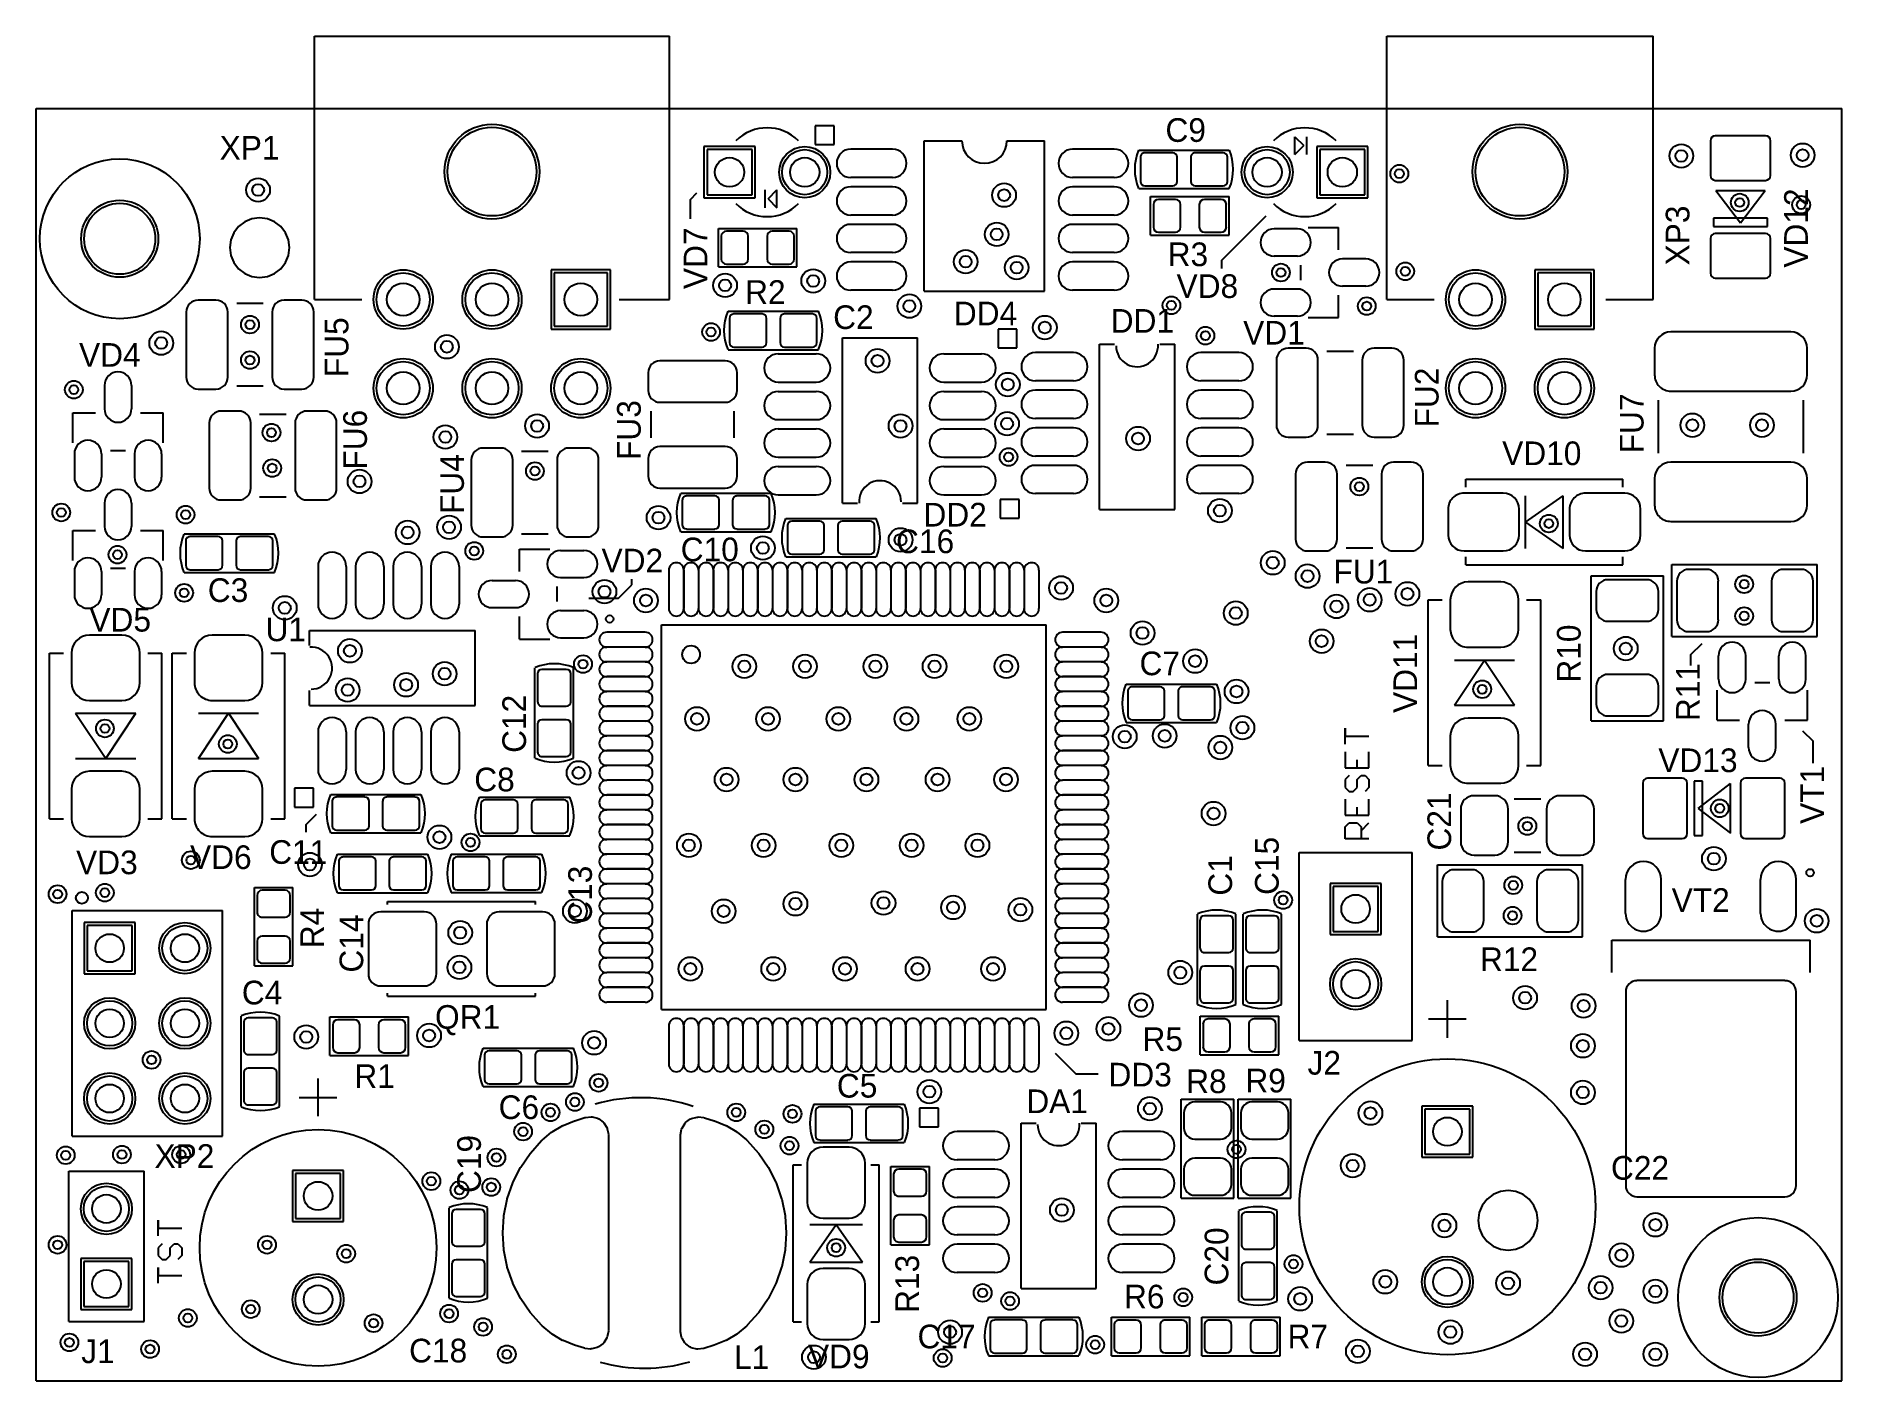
# Model space of a CAD drawing. Header units: millimetres. Extents: x 50.8 to 111.8, y 76.2 to 121.7.
import ezdxf

# ---------------------------------------------------------------- set-up
doc = ezdxf.new("R2010")
doc.units = ezdxf.units.MM
for name, color, linetype in [('KeepOutLayer', 6, 'Continuous'), ('MultiLayer', 9, 'Continuous'), ('TopOverlay', 2, 'Continuous'), ('TopSolder', 216, 'Continuous')]:
    doc.layers.add(name, color=color, linetype=linetype)

msp = doc.modelspace()

# ---------------------------------------------------------------- texts
at = {"layer": 'TopOverlay'}
for s, p in [('C9', (88.95, 118.075)), ('XP1', (57, 117.475)), ('R3', (89.025, 113.875)), ('VD8', (89.325, 112.8)), ('R2', (74.75, 112.6)), ('C2', (77.725, 111.75)), ('DD4', (81.8, 111.875)), ('DD1', (87.1, 111.625)), ('VD1', (91.575, 111.225)), ('VD4', (52.25, 110.475)), ('VD10', (100.325, 107.15)), ('DD2', (80.775, 105.075)), ('C16', (79.85, 104.175)), ('VD2', (69.9, 103.525)), ('C10', (72.575, 103.9)), ('FU1', (94.625, 103.15)), ('C3', (56.6, 102.525)), ('VD5', (52.6, 101.525)), ('U1', (58.55, 101.2)), ('C7', (88.075, 100.05)), ('VD13', (105.6, 96.775)), ('C8', (65.6, 96.125)), ('VD3', (52.15, 93.325)), ('VD6', (56, 93.5)), ('C11', (58.675, 93.675)), ('VT2', (106.05, 92.05)), ('R12', (99.575, 90.05)), ('C4', (57.75, 88.925)), ('QR1', (64.275, 88.1)), ('R5', (88.175, 87.35)), ('J2', (93.75, 86.55)), ('R1', (61.55, 86.1)), ('DD3', (87.025, 86.15)), ('R8', (89.65, 85.925)), ('R9', (91.65, 85.95)), ('C5', (77.85, 85.775)), ('DA1', (84.25, 85.25)), ('C6', (66.425, 85.05)), ('XP2', (54.8, 83.4)), ('C22', (104, 83)), ('R6', (87.55, 78.65)), ('C17', (80.575, 77.3)), ('R7', (93.075, 77.3)), ('J1', (52.325, 76.8)), ('C18', (63.4, 76.825)), ('L1', (74.375, 76.6)), ('VD9', (76.875, 76.625))]:
    msp.add_text(s, height=0.8, dxfattribs=at).set_placement(p)
for s, p in [('VD12', (110.65, 113.825)), ('XP3', (106.65, 113.9)), ('VD7', (73.475, 113.1)), ('FU5', (61.35, 110.125)), ('FU2', (98.175, 108.425)), ('FU3', (71.225, 107.325)), ('FU7', (105.1, 107.55)), ('FU6', (61.975, 107)), ('FU4', (65.25, 105.5)), ('VD11', (97.45, 98.775)), ('R10', (102.975, 99.8)), ('R11', (107, 98.5)), ('C12', (67.35, 97.425)), ('VT1', (111.2, 95.025)), ('C21', (98.6, 94.125)), ('C15', (92.775, 92.625)), ('C13', (69.575, 91.65)), ('C1', (91.2, 92.6)), ('R4', (60.525, 90.825)), ('C14', (61.85, 90)), ('C19', (65.825, 82.55)), ('C20', (91.075, 79.425)), ('R13', (80.625, 78.5))]:
    msp.add_text(s, height=0.8, rotation=90, dxfattribs=at).set_placement(p)

# ---------------------------------------------------------------- blocks, each defined once
blk = doc.blocks.new('PLS_02_1')
at = {"layer": 'MultiLayer'}
for p, q in [((-0.762, 0.762), (-0.762, -0.762)), ((0.762, 0.762), (-0.762, 0.762)), ((0.762, -0.762), (0.762, 0.762)), ((-0.762, -0.762), (0.762, -0.762))]:
    blk.add_line(p, q, dxfattribs=at)
for centre, radius in [((2.54, 0), 0.762), ((0, 0), 0.4825), ((2.54, 0), 0.4825)]:
    blk.add_circle(centre, radius, dxfattribs=at)
at = {"layer": 'TopOverlay'}
for p, q in [((-1.27, 1.27), (-1.27, -1.27)), ((-1.27, 1.27), (3.81, 1.27)), ((3.81, 1.27), (3.81, -1.27)), ((-1.27, -1.27), (3.81, -1.27))]:
    blk.add_line(p, q, dxfattribs=at)
at = {"layer": 'TopSolder'}
for p, q in [((-0.8636, 0.8636), (-0.8636, -0.8636)), ((0.8636, 0.8636), (-0.8636, 0.8636)), ((0.8636, -0.8636), (0.8636, 0.8636)), ((-0.8636, -0.8636), (0.8636, -0.8636))]:
    blk.add_line(p, q, dxfattribs=at)
for centre, radius in [((2.54, 0), 0.8636), ((0, 0), 0.4825), ((2.54, 0), 0.4825)]:
    blk.add_circle(centre, radius, dxfattribs=at)
blk = doc.blocks.new('PLD_06_2')
at = {"layer": 'MultiLayer'}
for p, q in [((-1.788, -0.503), (-3.312, -0.503)), ((-3.312, -0.503), (-3.312, -2.027)), ((-1.788, -2.027), (-1.788, -0.503)), ((-3.312, -2.027), (-1.788, -2.027))]:
    blk.add_line(p, q, dxfattribs=at)
for centre, radius in [((-2.55, 1.275), 0.762), ((-0.01, 1.275), 0.762), ((2.53, 1.275), 0.762), ((-2.55, 1.275), 0.478), ((-0.01, 1.275), 0.478), ((2.53, 1.275), 0.478), ((-0.01, -1.265), 0.762), ((2.53, -1.265), 0.762), ((-2.55, -1.265), 0.478), ((-0.01, -1.265), 0.478), ((2.53, -1.265), 0.478)]:
    blk.add_circle(centre, radius, dxfattribs=at)
at = {"layer": 'TopOverlay'}
for p, q in [((-3.82, -2.535), (-3.82, 2.545)), ((3.8, 2.545), (-3.82, 2.545)), ((3.8, -2.535), (3.8, 2.545)), ((3.8, -2.535), (-3.82, -2.535))]:
    blk.add_line(p, q, dxfattribs=at)
at = {"layer": 'TopSolder'}
for p, q in [((-1.686, -0.401), (-3.414, -0.401)), ((-3.414, -0.401), (-3.414, -2.129)), ((-1.686, -2.129), (-1.686, -0.401)), ((-3.414, -2.129), (-1.686, -2.129))]:
    blk.add_line(p, q, dxfattribs=at)
for centre, radius in [((-2.55, 1.275), 0.864), ((-0.01, 1.275), 0.864), ((2.53, 1.275), 0.864), ((-2.55, 1.275), 0.478), ((-0.01, 1.275), 0.478), ((2.53, 1.275), 0.478), ((-0.01, -1.265), 0.864), ((2.53, -1.265), 0.864), ((-2.55, -1.265), 0.478), ((-0.01, -1.265), 0.478), ((2.53, -1.265), 0.478)]:
    blk.add_circle(centre, radius, dxfattribs=at)
blk = doc.blocks.new('CC8X3_5_3')
at = {"layer": 'MultiLayer'}
for p, q in [((-0.762, 0.762), (-0.762, -0.762)), ((0.762, 0.762), (-0.762, 0.762)), ((0.762, -0.762), (0.762, 0.762)), ((-0.762, -0.762), (0.762, -0.762))]:
    blk.add_line(p, q, dxfattribs=at)
for centre, radius in [((3.5, 0), 0.762), ((0, 0), 0.483), ((3.5, 0), 0.483)]:
    blk.add_circle(centre, radius, dxfattribs=at)
at = {"layer": 'TopOverlay'}
for p, q in [((-3.33, -0.635), (-3.33, 0.635)), ((-2.695, 0), (-3.965, 0))]:
    blk.add_line(p, q, dxfattribs=at)
blk.add_circle((1.75, 0), 4, dxfattribs=at)
at = {"layer": 'TopSolder'}
for p, q in [((-0.864, 0.864), (-0.864, -0.864)), ((0.864, 0.864), (-0.864, 0.864)), ((0.864, -0.864), (0.864, 0.864)), ((-0.864, -0.864), (0.864, -0.864))]:
    blk.add_line(p, q, dxfattribs=at)
for centre, radius in [((3.5, 0), 0.864), ((0, 0), 0.483), ((3.5, 0), 0.483)]:
    blk.add_circle(centre, radius, dxfattribs=at)
blk = doc.blocks.new('CC0603_3M_4')
at = {"layer": 'TopOverlay'}
for p, q in [((1.524, 0.65), (-1.526, 0.65)), ((1.524, -0.648), (-1.524, -0.648))]:
    blk.add_line(p, q, dxfattribs=at)
for centre, start, end in [((0.013, 0), 157.2, 202.69996), ((-0.013, 0), 337.30004, 22.8)]:
    blk.add_arc(centre, 1.676, start, end, dxfattribs=at)
at = {"layer": 'TopSolder'}
for p, q in [((-1.473, 0.411), (-1.473, -0.411)), ((-0.376, 0.559), (-1.326, 0.559)), ((-0.229, -0.411), (-0.229, 0.411)), ((0.229, 0.411), (0.229, -0.411)), ((1.326, 0.559), (0.376, 0.559)), ((1.473, -0.411), (1.473, 0.411)), ((-1.326, -0.559), (-0.376, -0.559)), ((0.376, -0.559), (1.326, -0.559))]:
    blk.add_line(p, q, dxfattribs=at)
for centre in [(-0.851, 0), (0.851, 0)]:
    blk.add_circle(centre, 0, dxfattribs=at)
for centre, start, end in [((-1.326, 0.411), 90, 180), ((-0.376, 0.411), 0, 90), ((0.376, 0.411), 90, 180), ((1.326, 0.411), 0, 90), ((-1.326, -0.411), 180, 270), ((-0.376, -0.411), 270, 0), ((0.376, -0.411), 180, 270), ((1.326, -0.411), 270, 0)]:
    blk.add_arc(centre, 0.147, start, end, dxfattribs=at)
blk = doc.blocks.new('CC0603_3M_5')
at = {"layer": 'TopOverlay'}
for p, q in [((-1.526, 0.65), (1.524, 0.65)), ((-1.524, -0.648), (1.524, -0.648))]:
    blk.add_line(p, q, dxfattribs=at)
for centre, start, end in [((0.013, 0), 157.2, 202.69996), ((-0.013, 0), 337.30004, 22.8)]:
    blk.add_arc(centre, 1.676, start, end, dxfattribs=at)
at = {"layer": 'TopSolder'}
for p, q in [((-1.473, 0.411), (-1.473, -0.411)), ((-0.376, 0.559), (-1.326, 0.559)), ((-0.229, -0.411), (-0.229, 0.411)), ((0.229, 0.411), (0.229, -0.411)), ((1.326, 0.559), (0.376, 0.559)), ((1.473, -0.411), (1.473, 0.411)), ((-1.326, -0.559), (-0.376, -0.559)), ((0.376, -0.559), (1.326, -0.559))]:
    blk.add_line(p, q, dxfattribs=at)
for centre in [(-0.851, 0), (0.851, 0)]:
    blk.add_circle(centre, 0, dxfattribs=at)
for centre, start, end in [((-1.326, 0.411), 90, 180), ((-0.376, 0.411), 0, 90), ((0.376, 0.411), 90, 180), ((1.326, 0.411), 0, 90), ((-1.326, -0.411), 180, 270), ((-0.376, -0.411), 270, 0), ((0.376, -0.411), 180, 270), ((1.326, -0.411), 270, 0)]:
    blk.add_arc(centre, 0.147, start, end, dxfattribs=at)
blk = doc.blocks.new('CC0603_3M_6')
at = {"layer": 'TopOverlay'}
for p, q in [((1.524, 0.65), (-1.526, 0.65)), ((1.524, -0.648), (-1.524, -0.648))]:
    blk.add_line(p, q, dxfattribs=at)
for centre, start, end in [((0.013, 0), 157.2, 202.69996), ((-0.013, 0), 337.30004, 22.8)]:
    blk.add_arc(centre, 1.676, start, end, dxfattribs=at)
at = {"layer": 'TopSolder'}
for p, q in [((-1.473, 0.411), (-1.473, -0.411)), ((-0.376, 0.559), (-1.326, 0.559)), ((-0.229, -0.411), (-0.229, 0.411)), ((0.229, 0.411), (0.229, -0.411)), ((1.326, 0.559), (0.376, 0.559)), ((1.473, -0.411), (1.473, 0.411)), ((-1.326, -0.559), (-0.376, -0.559)), ((0.376, -0.559), (1.326, -0.559))]:
    blk.add_line(p, q, dxfattribs=at)
for centre in [(-0.851, 0), (0.851, 0)]:
    blk.add_circle(centre, 0, dxfattribs=at)
for centre, start, end in [((-1.326, 0.411), 90, 180), ((-0.376, 0.411), 0, 90), ((0.376, 0.411), 90, 180), ((1.326, 0.411), 0, 90), ((-1.326, -0.411), 180, 270), ((-0.376, -0.411), 270, 0), ((0.376, -0.411), 180, 270), ((1.326, -0.411), 270, 0)]:
    blk.add_arc(centre, 0.147, start, end, dxfattribs=at)
blk = doc.blocks.new('CC0603_3M_7')
at = {"layer": 'TopOverlay'}
for p, q in [((-1.526, 0.65), (1.524, 0.65)), ((-1.524, -0.648), (1.524, -0.648))]:
    blk.add_line(p, q, dxfattribs=at)
for centre, start, end in [((0.013, 0), 157.2, 202.69996), ((-0.013, 0), 337.30004, 22.8)]:
    blk.add_arc(centre, 1.676, start, end, dxfattribs=at)
at = {"layer": 'TopSolder'}
for p, q in [((-1.473, 0.411), (-1.473, -0.411)), ((-0.376, 0.559), (-1.326, 0.559)), ((-0.229, -0.411), (-0.229, 0.411)), ((0.229, 0.411), (0.229, -0.411)), ((1.326, 0.559), (0.376, 0.559)), ((1.473, -0.411), (1.473, 0.411)), ((-1.326, -0.559), (-0.376, -0.559)), ((0.376, -0.559), (1.326, -0.559))]:
    blk.add_line(p, q, dxfattribs=at)
for centre in [(-0.851, 0), (0.851, 0)]:
    blk.add_circle(centre, 0, dxfattribs=at)
for centre, start, end in [((-1.326, 0.411), 90, 180), ((-0.376, 0.411), 0, 90), ((0.376, 0.411), 90, 180), ((1.326, 0.411), 0, 90), ((-1.326, -0.411), 180, 270), ((-0.376, -0.411), 270, 0), ((0.376, -0.411), 180, 270), ((1.326, -0.411), 270, 0)]:
    blk.add_arc(centre, 0.147, start, end, dxfattribs=at)
blk = doc.blocks.new('CC0603_3M_8')
at = {"layer": 'TopOverlay'}
for p, q in [((-1.526, 0.65), (1.524, 0.65)), ((-1.524, -0.648), (1.524, -0.648))]:
    blk.add_line(p, q, dxfattribs=at)
for centre, start, end in [((0.013, 0), 157.2, 202.69996), ((-0.013, 0), 337.30004, 22.8)]:
    blk.add_arc(centre, 1.676, start, end, dxfattribs=at)
at = {"layer": 'TopSolder'}
for p, q in [((-1.473, 0.411), (-1.473, -0.411)), ((-0.376, 0.559), (-1.326, 0.559)), ((-0.229, -0.411), (-0.229, 0.411)), ((0.229, 0.411), (0.229, -0.411)), ((1.326, 0.559), (0.376, 0.559)), ((1.473, -0.411), (1.473, 0.411)), ((-1.326, -0.559), (-0.376, -0.559)), ((0.376, -0.559), (1.326, -0.559))]:
    blk.add_line(p, q, dxfattribs=at)
for centre in [(-0.851, 0), (0.851, 0)]:
    blk.add_circle(centre, 0, dxfattribs=at)
for centre, start, end in [((-1.326, 0.411), 90, 180), ((-0.376, 0.411), 0, 90), ((0.376, 0.411), 90, 180), ((1.326, 0.411), 0, 90), ((-1.326, -0.411), 180, 270), ((-0.376, -0.411), 270, 0), ((0.376, -0.411), 180, 270), ((1.326, -0.411), 270, 0)]:
    blk.add_arc(centre, 0.147, start, end, dxfattribs=at)
blk = doc.blocks.new('CC0603_3M_9')
at = {"layer": 'TopOverlay'}
for p, q in [((1.524, 0.65), (-1.526, 0.65)), ((1.524, -0.648), (-1.524, -0.648))]:
    blk.add_line(p, q, dxfattribs=at)
for centre, start, end in [((0.013, 0), 157.2, 202.69996), ((-0.013, 0), 337.30004, 22.8)]:
    blk.add_arc(centre, 1.676, start, end, dxfattribs=at)
at = {"layer": 'TopSolder'}
for p, q in [((-1.473, 0.411), (-1.473, -0.411)), ((-0.376, 0.559), (-1.326, 0.559)), ((-0.229, -0.411), (-0.229, 0.411)), ((0.229, 0.411), (0.229, -0.411)), ((1.326, 0.559), (0.376, 0.559)), ((1.473, -0.411), (1.473, 0.411)), ((-1.326, -0.559), (-0.376, -0.559)), ((0.376, -0.559), (1.326, -0.559))]:
    blk.add_line(p, q, dxfattribs=at)
for centre in [(-0.851, 0), (0.851, 0)]:
    blk.add_circle(centre, 0, dxfattribs=at)
for centre, start, end in [((-1.326, 0.411), 90, 180), ((-0.376, 0.411), 0, 90), ((0.376, 0.411), 90, 180), ((1.326, 0.411), 0, 90), ((-1.326, -0.411), 180, 270), ((-0.376, -0.411), 270, 0), ((0.376, -0.411), 180, 270), ((1.326, -0.411), 270, 0)]:
    blk.add_arc(centre, 0.147, start, end, dxfattribs=at)
blk = doc.blocks.new('CC0603_3M_10')
at = {"layer": 'TopOverlay'}
for p, q in [((-1.526, 0.65), (1.524, 0.65)), ((-1.524, -0.648), (1.524, -0.648))]:
    blk.add_line(p, q, dxfattribs=at)
for centre, start, end in [((0.013, 0), 157.2, 202.69996), ((-0.013, 0), 337.30004, 22.8)]:
    blk.add_arc(centre, 1.676, start, end, dxfattribs=at)
at = {"layer": 'TopSolder'}
for p, q in [((-1.473, 0.411), (-1.473, -0.411)), ((-0.376, 0.559), (-1.326, 0.559)), ((-0.229, -0.411), (-0.229, 0.411)), ((0.229, 0.411), (0.229, -0.411)), ((1.326, 0.559), (0.376, 0.559)), ((1.473, -0.411), (1.473, 0.411)), ((-1.326, -0.559), (-0.376, -0.559)), ((0.376, -0.559), (1.326, -0.559))]:
    blk.add_line(p, q, dxfattribs=at)
for centre in [(-0.851, 0), (0.851, 0)]:
    blk.add_circle(centre, 0, dxfattribs=at)
for centre, start, end in [((-1.326, 0.411), 90, 180), ((-0.376, 0.411), 0, 90), ((0.376, 0.411), 90, 180), ((1.326, 0.411), 0, 90), ((-1.326, -0.411), 180, 270), ((-0.376, -0.411), 270, 0), ((0.376, -0.411), 180, 270), ((1.326, -0.411), 270, 0)]:
    blk.add_arc(centre, 0.147, start, end, dxfattribs=at)
blk = doc.blocks.new('CC0603_3M_11')
at = {"layer": 'TopOverlay'}
for p, q in [((1.524, 0.65), (-1.526, 0.65)), ((1.524, -0.648), (-1.524, -0.648))]:
    blk.add_line(p, q, dxfattribs=at)
for centre, start, end in [((0.013, 0), 157.2, 202.69996), ((-0.013, 0), 337.30004, 22.8)]:
    blk.add_arc(centre, 1.676, start, end, dxfattribs=at)
at = {"layer": 'TopSolder'}
for p, q in [((-1.473, 0.411), (-1.473, -0.411)), ((-0.376, 0.559), (-1.326, 0.559)), ((-0.229, -0.411), (-0.229, 0.411)), ((0.229, 0.411), (0.229, -0.411)), ((1.326, 0.559), (0.376, 0.559)), ((1.473, -0.411), (1.473, 0.411)), ((-1.326, -0.559), (-0.376, -0.559)), ((0.376, -0.559), (1.326, -0.559))]:
    blk.add_line(p, q, dxfattribs=at)
for centre in [(-0.851, 0), (0.851, 0)]:
    blk.add_circle(centre, 0, dxfattribs=at)
for centre, start, end in [((-1.326, 0.411), 90, 180), ((-0.376, 0.411), 0, 90), ((0.376, 0.411), 90, 180), ((1.326, 0.411), 0, 90), ((-1.326, -0.411), 180, 270), ((-0.376, -0.411), 270, 0), ((0.376, -0.411), 180, 270), ((1.326, -0.411), 270, 0)]:
    blk.add_arc(centre, 0.147, start, end, dxfattribs=at)
blk = doc.blocks.new('CC0603_3M_12')
at = {"layer": 'TopOverlay'}
for p, q in [((1.524, 0.65), (-1.526, 0.65)), ((1.524, -0.648), (-1.524, -0.648))]:
    blk.add_line(p, q, dxfattribs=at)
for centre, start, end in [((0.013, 0), 157.2, 202.69996), ((-0.013, 0), 337.30004, 22.8)]:
    blk.add_arc(centre, 1.676, start, end, dxfattribs=at)
at = {"layer": 'TopSolder'}
for p, q in [((-1.473, 0.411), (-1.473, -0.411)), ((-0.376, 0.559), (-1.326, 0.559)), ((-0.229, -0.411), (-0.229, 0.411)), ((0.229, 0.411), (0.229, -0.411)), ((1.326, 0.559), (0.376, 0.559)), ((1.473, -0.411), (1.473, 0.411)), ((-1.326, -0.559), (-0.376, -0.559)), ((0.376, -0.559), (1.326, -0.559))]:
    blk.add_line(p, q, dxfattribs=at)
for centre in [(-0.851, 0), (0.851, 0)]:
    blk.add_circle(centre, 0, dxfattribs=at)
for centre, start, end in [((-1.326, 0.411), 90, 180), ((-0.376, 0.411), 0, 90), ((0.376, 0.411), 90, 180), ((1.326, 0.411), 0, 90), ((-1.326, -0.411), 180, 270), ((-0.376, -0.411), 270, 0), ((0.376, -0.411), 180, 270), ((1.326, -0.411), 270, 0)]:
    blk.add_arc(centre, 0.147, start, end, dxfattribs=at)
blk = doc.blocks.new('CC0603_3M_13')
at = {"layer": 'TopOverlay'}
for p, q in [((1.524, 0.65), (-1.526, 0.65)), ((1.524, -0.648), (-1.524, -0.648))]:
    blk.add_line(p, q, dxfattribs=at)
for centre, start, end in [((0.013, 0), 157.2, 202.69996), ((-0.013, 0), 337.30004, 22.8)]:
    blk.add_arc(centre, 1.676, start, end, dxfattribs=at)
at = {"layer": 'TopSolder'}
for p, q in [((-1.473, 0.411), (-1.473, -0.411)), ((-0.376, 0.559), (-1.326, 0.559)), ((-0.229, -0.411), (-0.229, 0.411)), ((0.229, 0.411), (0.229, -0.411)), ((1.326, 0.559), (0.376, 0.559)), ((1.473, -0.411), (1.473, 0.411)), ((-1.326, -0.559), (-0.376, -0.559)), ((0.376, -0.559), (1.326, -0.559))]:
    blk.add_line(p, q, dxfattribs=at)
for centre in [(-0.851, 0), (0.851, 0)]:
    blk.add_circle(centre, 0, dxfattribs=at)
for centre, start, end in [((-1.326, 0.411), 90, 180), ((-0.376, 0.411), 0, 90), ((0.376, 0.411), 90, 180), ((1.326, 0.411), 0, 90), ((-1.326, -0.411), 180, 270), ((-0.376, -0.411), 270, 0), ((0.376, -0.411), 180, 270), ((1.326, -0.411), 270, 0)]:
    blk.add_arc(centre, 0.147, start, end, dxfattribs=at)
blk = doc.blocks.new('CC0603_3M_14')
at = {"layer": 'TopOverlay'}
for p, q in [((1.524, 0.65), (-1.526, 0.65)), ((1.524, -0.648), (-1.524, -0.648))]:
    blk.add_line(p, q, dxfattribs=at)
for centre, start, end in [((0.013, 0), 157.2, 202.69996), ((-0.013, 0), 337.30004, 22.8)]:
    blk.add_arc(centre, 1.676, start, end, dxfattribs=at)
at = {"layer": 'TopSolder'}
for p, q in [((-1.473, 0.411), (-1.473, -0.411)), ((-0.376, 0.559), (-1.326, 0.559)), ((-0.229, -0.411), (-0.229, 0.411)), ((0.229, 0.411), (0.229, -0.411)), ((1.326, 0.559), (0.376, 0.559)), ((1.473, -0.411), (1.473, 0.411)), ((-1.326, -0.559), (-0.376, -0.559)), ((0.376, -0.559), (1.326, -0.559))]:
    blk.add_line(p, q, dxfattribs=at)
for centre in [(-0.851, 0), (0.851, 0)]:
    blk.add_circle(centre, 0, dxfattribs=at)
for centre, start, end in [((-1.326, 0.411), 90, 180), ((-0.376, 0.411), 0, 90), ((0.376, 0.411), 90, 180), ((1.326, 0.411), 0, 90), ((-1.326, -0.411), 180, 270), ((-0.376, -0.411), 270, 0), ((0.376, -0.411), 180, 270), ((1.326, -0.411), 270, 0)]:
    blk.add_arc(centre, 0.147, start, end, dxfattribs=at)
blk = doc.blocks.new('CC0603_3M_15')
at = {"layer": 'TopOverlay'}
for p, q in [((-1.526, 0.65), (1.524, 0.65)), ((-1.524, -0.648), (1.524, -0.648))]:
    blk.add_line(p, q, dxfattribs=at)
for centre, start, end in [((0.013, 0), 157.2, 202.69996), ((-0.013, 0), 337.30004, 22.8)]:
    blk.add_arc(centre, 1.676, start, end, dxfattribs=at)
at = {"layer": 'TopSolder'}
for p, q in [((-1.473, 0.411), (-1.473, -0.411)), ((-0.376, 0.559), (-1.326, 0.559)), ((-0.229, -0.411), (-0.229, 0.411)), ((0.229, 0.411), (0.229, -0.411)), ((1.326, 0.559), (0.376, 0.559)), ((1.473, -0.411), (1.473, 0.411)), ((-1.326, -0.559), (-0.376, -0.559)), ((0.376, -0.559), (1.326, -0.559))]:
    blk.add_line(p, q, dxfattribs=at)
for centre in [(-0.851, 0), (0.851, 0)]:
    blk.add_circle(centre, 0, dxfattribs=at)
for centre, start, end in [((-1.326, 0.411), 90, 180), ((-0.376, 0.411), 0, 90), ((0.376, 0.411), 90, 180), ((1.326, 0.411), 0, 90), ((-1.326, -0.411), 180, 270), ((-0.376, -0.411), 270, 0), ((0.376, -0.411), 180, 270), ((1.326, -0.411), 270, 0)]:
    blk.add_arc(centre, 0.147, start, end, dxfattribs=at)
blk = doc.blocks.new('CC0603_3M_16')
at = {"layer": 'TopOverlay'}
for p, q in [((1.524, 0.65), (-1.526, 0.65)), ((1.524, -0.648), (-1.524, -0.648))]:
    blk.add_line(p, q, dxfattribs=at)
for centre, start, end in [((0.013, 0), 157.2, 202.69996), ((-0.013, 0), 337.30004, 22.8)]:
    blk.add_arc(centre, 1.676, start, end, dxfattribs=at)
at = {"layer": 'TopSolder'}
for p, q in [((-1.473, 0.411), (-1.473, -0.411)), ((-0.376, 0.559), (-1.326, 0.559)), ((-0.229, -0.411), (-0.229, 0.411)), ((0.229, 0.411), (0.229, -0.411)), ((1.326, 0.559), (0.376, 0.559)), ((1.473, -0.411), (1.473, 0.411)), ((-1.326, -0.559), (-0.376, -0.559)), ((0.376, -0.559), (1.326, -0.559))]:
    blk.add_line(p, q, dxfattribs=at)
for centre in [(-0.851, 0), (0.851, 0)]:
    blk.add_circle(centre, 0, dxfattribs=at)
for centre, start, end in [((-1.326, 0.411), 90, 180), ((-0.376, 0.411), 0, 90), ((0.376, 0.411), 90, 180), ((1.326, 0.411), 0, 90), ((-1.326, -0.411), 180, 270), ((-0.376, -0.411), 270, 0), ((0.376, -0.411), 180, 270), ((1.326, -0.411), 270, 0)]:
    blk.add_arc(centre, 0.147, start, end, dxfattribs=at)
blk = doc.blocks.new('CC0603_3M_17')
at = {"layer": 'TopOverlay'}
for p, q in [((1.524, 0.65), (-1.526, 0.65)), ((1.524, -0.648), (-1.524, -0.648))]:
    blk.add_line(p, q, dxfattribs=at)
for centre, start, end in [((0.013, 0), 157.2, 202.69996), ((-0.013, 0), 337.30004, 22.8)]:
    blk.add_arc(centre, 1.676, start, end, dxfattribs=at)
at = {"layer": 'TopSolder'}
for p, q in [((-1.473, 0.411), (-1.473, -0.411)), ((-0.376, 0.559), (-1.326, 0.559)), ((-0.229, -0.411), (-0.229, 0.411)), ((0.229, 0.411), (0.229, -0.411)), ((1.326, 0.559), (0.376, 0.559)), ((1.473, -0.411), (1.473, 0.411)), ((-1.326, -0.559), (-0.376, -0.559)), ((0.376, -0.559), (1.326, -0.559))]:
    blk.add_line(p, q, dxfattribs=at)
for centre in [(-0.851, 0), (0.851, 0)]:
    blk.add_circle(centre, 0, dxfattribs=at)
for centre, start, end in [((-1.326, 0.411), 90, 180), ((-0.376, 0.411), 0, 90), ((0.376, 0.411), 90, 180), ((1.326, 0.411), 0, 90), ((-1.326, -0.411), 180, 270), ((-0.376, -0.411), 270, 0), ((0.376, -0.411), 180, 270), ((1.326, -0.411), 270, 0)]:
    blk.add_arc(centre, 0.147, start, end, dxfattribs=at)
blk = doc.blocks.new('CC0603_3M_18')
at = {"layer": 'TopOverlay'}
for p, q in [((-1.526, 0.65), (1.524, 0.65)), ((-1.524, -0.648), (1.524, -0.648))]:
    blk.add_line(p, q, dxfattribs=at)
for centre, start, end in [((0.013, 0), 157.2, 202.69996), ((-0.013, 0), 337.30004, 22.8)]:
    blk.add_arc(centre, 1.676, start, end, dxfattribs=at)
at = {"layer": 'TopSolder'}
for p, q in [((-1.473, 0.411), (-1.473, -0.411)), ((-0.376, 0.559), (-1.326, 0.559)), ((-0.229, -0.411), (-0.229, 0.411)), ((0.229, 0.411), (0.229, -0.411)), ((1.326, 0.559), (0.376, 0.559)), ((1.473, -0.411), (1.473, 0.411)), ((-1.326, -0.559), (-0.376, -0.559)), ((0.376, -0.559), (1.326, -0.559))]:
    blk.add_line(p, q, dxfattribs=at)
for centre in [(-0.851, 0), (0.851, 0)]:
    blk.add_circle(centre, 0, dxfattribs=at)
for centre, start, end in [((-1.326, 0.411), 90, 180), ((-0.376, 0.411), 0, 90), ((0.376, 0.411), 90, 180), ((1.326, 0.411), 0, 90), ((-1.326, -0.411), 180, 270), ((-0.376, -0.411), 270, 0), ((0.376, -0.411), 180, 270), ((1.326, -0.411), 270, 0)]:
    blk.add_arc(centre, 0.147, start, end, dxfattribs=at)
blk = doc.blocks.new('CC0603_3M_19')
at = {"layer": 'TopOverlay'}
for p, q in [((-1.526, 0.65), (1.524, 0.65)), ((-1.524, -0.648), (1.524, -0.648))]:
    blk.add_line(p, q, dxfattribs=at)
for centre, start, end in [((0.013, 0), 157.2, 202.69996), ((-0.013, 0), 337.30004, 22.8)]:
    blk.add_arc(centre, 1.676, start, end, dxfattribs=at)
at = {"layer": 'TopSolder'}
for p, q in [((-1.473, 0.411), (-1.473, -0.411)), ((-0.376, 0.559), (-1.326, 0.559)), ((-0.229, -0.411), (-0.229, 0.411)), ((0.229, 0.411), (0.229, -0.411)), ((1.326, 0.559), (0.376, 0.559)), ((1.473, -0.411), (1.473, 0.411)), ((-1.326, -0.559), (-0.376, -0.559)), ((0.376, -0.559), (1.326, -0.559))]:
    blk.add_line(p, q, dxfattribs=at)
for centre in [(-0.851, 0), (0.851, 0)]:
    blk.add_circle(centre, 0, dxfattribs=at)
for centre, start, end in [((-1.326, 0.411), 90, 180), ((-0.376, 0.411), 0, 90), ((0.376, 0.411), 90, 180), ((1.326, 0.411), 0, 90), ((-1.326, -0.411), 180, 270), ((-0.376, -0.411), 270, 0), ((0.376, -0.411), 180, 270), ((1.326, -0.411), 270, 0)]:
    blk.add_arc(centre, 0.147, start, end, dxfattribs=at)
blk = doc.blocks.new('CC0603_3M_20')
at = {"layer": 'TopOverlay'}
for p, q in [((-1.526, 0.65), (1.524, 0.65)), ((-1.524, -0.648), (1.524, -0.648))]:
    blk.add_line(p, q, dxfattribs=at)
for centre, start, end in [((0.013, 0), 157.2, 202.69996), ((-0.013, 0), 337.30004, 22.8)]:
    blk.add_arc(centre, 1.676, start, end, dxfattribs=at)
at = {"layer": 'TopSolder'}
for p, q in [((-1.473, 0.411), (-1.473, -0.411)), ((-0.376, 0.559), (-1.326, 0.559)), ((-0.229, -0.411), (-0.229, 0.411)), ((0.229, 0.411), (0.229, -0.411)), ((1.326, 0.559), (0.376, 0.559)), ((1.473, -0.411), (1.473, 0.411)), ((-1.326, -0.559), (-0.376, -0.559)), ((0.376, -0.559), (1.326, -0.559))]:
    blk.add_line(p, q, dxfattribs=at)
for centre in [(-0.851, 0), (0.851, 0)]:
    blk.add_circle(centre, 0, dxfattribs=at)
for centre, start, end in [((-1.326, 0.411), 90, 180), ((-0.376, 0.411), 0, 90), ((0.376, 0.411), 90, 180), ((1.326, 0.411), 0, 90), ((-1.326, -0.411), 180, 270), ((-0.376, -0.411), 270, 0), ((0.376, -0.411), 180, 270), ((1.326, -0.411), 270, 0)]:
    blk.add_arc(centre, 0.147, start, end, dxfattribs=at)
blk = doc.blocks.new('CC0603_3M_21')
at = {"layer": 'TopOverlay'}
for p, q in [((1.524, 0.65), (-1.526, 0.65)), ((1.524, -0.648), (-1.524, -0.648))]:
    blk.add_line(p, q, dxfattribs=at)
for centre, start, end in [((0.013, 0), 157.2, 202.69996), ((-0.013, 0), 337.30004, 22.8)]:
    blk.add_arc(centre, 1.676, start, end, dxfattribs=at)
at = {"layer": 'TopSolder'}
for p, q in [((-1.473, 0.411), (-1.473, -0.411)), ((-0.376, 0.559), (-1.326, 0.559)), ((-0.229, -0.411), (-0.229, 0.411)), ((0.229, 0.411), (0.229, -0.411)), ((1.326, 0.559), (0.376, 0.559)), ((1.473, -0.411), (1.473, 0.411)), ((-1.326, -0.559), (-0.376, -0.559)), ((0.376, -0.559), (1.326, -0.559))]:
    blk.add_line(p, q, dxfattribs=at)
for centre in [(-0.851, 0), (0.851, 0)]:
    blk.add_circle(centre, 0, dxfattribs=at)
for centre, start, end in [((-1.326, 0.411), 90, 180), ((-0.376, 0.411), 0, 90), ((0.376, 0.411), 90, 180), ((1.326, 0.411), 0, 90), ((-1.326, -0.411), 180, 270), ((-0.376, -0.411), 270, 0), ((0.376, -0.411), 180, 270), ((1.326, -0.411), 270, 0)]:
    blk.add_arc(centre, 0.147, start, end, dxfattribs=at)
blk = doc.blocks.new('CC1206_MIDI_22')
at = {"layer": 'TopOverlay'}
for p, q in [((1, 0.9), (1.9, 0.9)), ((1, -0.9), (1.9, -0.9))]:
    blk.add_line(p, q, dxfattribs=at)
at = {"layer": 'TopSolder'}
for p, q in [((0.35, 1.002), (-0.35, 1.002)), ((3.25, 1.002), (2.55, 1.002)), ((-0.802, 0.55), (-0.802, -0.55)), ((0.802, -0.55), (0.802, 0.55)), ((2.098, 0.55), (2.098, -0.55)), ((3.702, -0.55), (3.702, 0.55)), ((-0.35, -1.002), (0.35, -1.002)), ((2.55, -1.002), (3.25, -1.002))]:
    blk.add_line(p, q, dxfattribs=at)
for centre in [(0, 0), (2.9, 0)]:
    blk.add_circle(centre, 0, dxfattribs=at)
for centre, start, end in [((-0.35, 0.55), 90, 180), ((0.35, 0.55), 0, 90), ((2.55, 0.55), 90, 180), ((3.25, 0.55), 0, 90), ((-0.35, -0.55), 180, 270), ((0.35, -0.55), 270, 0), ((2.55, -0.55), 180, 270), ((3.25, -0.55), 270, 0)]:
    blk.add_arc(centre, 0.452, start, end, dxfattribs=at)
blk = doc.blocks.new('CC16X10_CAP0_5_1__P________23')
at = {"layer": 'MultiLayer'}
for p, q in [((-0.762, 0.762), (-0.762, -0.762)), ((0.762, 0.762), (-0.762, 0.762)), ((0.762, -0.762), (0.762, 0.762)), ((-0.762, -0.762), (0.762, -0.762))]:
    blk.add_line(p, q, dxfattribs=at)
for centre, radius in [((5.08, 0), 0.762), ((0, 0), 0.4826), ((5.08, 0), 0.4826)]:
    blk.add_circle(centre, radius, dxfattribs=at)
at = {"layer": 'TopOverlay'}
for p, q in [((-3.81, -0.635), (-3.81, 0.635)), ((-3.175, 0), (-4.445, 0))]:
    blk.add_line(p, q, dxfattribs=at)
blk.add_circle((2.54, 0), 5, dxfattribs=at)
at = {"layer": 'TopSolder'}
for p, q in [((-0.8636, 0.8636), (-0.8636, -0.8636)), ((0.8636, 0.8636), (-0.8636, 0.8636)), ((0.8636, -0.8636), (0.8636, 0.8636)), ((-0.8636, -0.8636), (0.8636, -0.8636))]:
    blk.add_line(p, q, dxfattribs=at)
for centre, radius in [((5.08, 0), 0.8636), ((0, 0), 0.4826), ((5.08, 0), 0.4826)]:
    blk.add_circle(centre, radius, dxfattribs=at)
blk = doc.blocks.new('SO_8_24')
at = {"layer": 'TopOverlay'}
for p, q in [((-0.762, 3.556), (-0.762, 4.064)), ((4.826, 4.064), (-0.762, 4.064)), ((4.826, 1.524), (4.826, 4.064)), ((-0.762, 1.524), (-0.762, 2.032)), ((4.826, 1.524), (-0.762, 1.524)), ((-0.635, -1.27), (-1.27, -1.27)), ((-1.27, -1.27), (-1.27, -1.905)), ((-0.635, -1.905), (-0.635, -1.27)), ((-1.27, -1.905), (-0.635, -1.905))]:
    blk.add_line(p, q, dxfattribs=at)
blk.add_arc((-0.71, 2.79), 0.71, 270, 93.89969, dxfattribs=at)
at = {"layer": 'TopSolder'}
for p, q in [((-0.477, 6.229), (-0.477, 4.947)), ((0.477, 6.229), (0.477, 4.947)), ((0.793, 6.229), (0.793, 4.947)), ((1.747, 6.229), (1.747, 4.947)), ((2.063, 6.229), (2.063, 4.947)), ((3.017, 6.229), (3.017, 4.947)), ((3.333, 6.229), (3.333, 4.947)), ((4.287, 6.229), (4.287, 4.947)), ((-0.477, 0.641), (-0.477, -0.641)), ((0.477, 0.641), (0.477, -0.641)), ((0.793, 0.641), (0.793, -0.641)), ((1.747, 0.641), (1.747, -0.641)), ((2.063, 0.641), (2.063, -0.641)), ((3.017, 0.641), (3.017, -0.641)), ((3.333, 0.641), (3.333, -0.641)), ((4.287, 0.641), (4.287, -0.641))]:
    blk.add_line(p, q, dxfattribs=at)
for centre in [(0, 5.588), (1.27, 5.588), (2.54, 5.588), (3.81, 5.588), (0, 0), (1.27, 0), (2.54, 0), (3.81, 0)]:
    blk.add_circle(centre, 0, dxfattribs=at)
for centre, start, end in [((0, 6.229), 360, 180), ((1.27, 6.229), 360, 180), ((2.54, 6.229), 360, 180), ((3.81, 6.229), 360, 180), ((0, 4.947), 180, 360), ((1.27, 4.947), 180, 360), ((2.54, 4.947), 180, 360), ((3.81, 4.947), 180, 360), ((0, 0.641), 360, 180), ((1.27, 0.641), 360, 180), ((2.54, 0.641), 360, 180), ((3.81, 0.641), 360, 180), ((0, -0.641), 180, 360), ((1.27, -0.641), 180, 360), ((2.54, -0.641), 180, 360), ((3.81, -0.641), 180, 360)]:
    blk.add_arc(centre, 0.477, start, end, dxfattribs=at)
blk = doc.blocks.new('SO_8_25')
at = {"layer": 'TopOverlay'}
for p, q in [((-0.762, 3.556), (-0.762, 4.064)), ((4.826, 4.064), (-0.762, 4.064)), ((4.826, 1.524), (4.826, 4.064)), ((-0.762, 1.524), (-0.762, 2.032)), ((4.826, 1.524), (-0.762, 1.524)), ((-0.635, -1.27), (-1.27, -1.27)), ((-1.27, -1.27), (-1.27, -1.905)), ((-0.635, -1.905), (-0.635, -1.27)), ((-1.27, -1.905), (-0.635, -1.905))]:
    blk.add_line(p, q, dxfattribs=at)
blk.add_arc((-0.71, 2.79), 0.71, 270, 93.89969, dxfattribs=at)
at = {"layer": 'TopSolder'}
for p, q in [((-0.477, 6.229), (-0.477, 4.947)), ((0.477, 6.229), (0.477, 4.947)), ((0.793, 6.229), (0.793, 4.947)), ((1.747, 6.229), (1.747, 4.947)), ((2.063, 6.229), (2.063, 4.947)), ((3.017, 6.229), (3.017, 4.947)), ((3.333, 6.229), (3.333, 4.947)), ((4.287, 6.229), (4.287, 4.947)), ((-0.477, 0.641), (-0.477, -0.641)), ((0.477, 0.641), (0.477, -0.641)), ((0.793, 0.641), (0.793, -0.641)), ((1.747, 0.641), (1.747, -0.641)), ((2.063, 0.641), (2.063, -0.641)), ((3.017, 0.641), (3.017, -0.641)), ((3.333, 0.641), (3.333, -0.641)), ((4.287, 0.641), (4.287, -0.641))]:
    blk.add_line(p, q, dxfattribs=at)
for centre in [(0, 5.588), (1.27, 5.588), (2.54, 5.588), (3.81, 5.588), (0, 0), (1.27, 0), (2.54, 0), (3.81, 0)]:
    blk.add_circle(centre, 0, dxfattribs=at)
for centre, start, end in [((0, 6.229), 360, 180), ((1.27, 6.229), 360, 180), ((2.54, 6.229), 360, 180), ((3.81, 6.229), 360, 180), ((0, 4.947), 180, 360), ((1.27, 4.947), 180, 360), ((2.54, 4.947), 180, 360), ((3.81, 4.947), 180, 360), ((0, 0.641), 360, 180), ((1.27, 0.641), 360, 180), ((2.54, 0.641), 360, 180), ((3.81, 0.641), 360, 180), ((0, -0.641), 180, 360), ((1.27, -0.641), 180, 360), ((2.54, -0.641), 180, 360), ((3.81, -0.641), 180, 360)]:
    blk.add_arc(centre, 0.477, start, end, dxfattribs=at)
blk = doc.blocks.new('SO_8_26')
at = {"layer": 'TopOverlay'}
for p, q in [((-0.762, 4.064), (-0.762, 3.556)), ((-0.762, 4.064), (4.826, 4.064)), ((4.826, 4.064), (4.826, 1.524)), ((-0.762, 2.032), (-0.762, 1.524)), ((-0.762, 1.524), (4.826, 1.524)), ((-0.635, -1.27), (-1.27, -1.27)), ((-1.27, -1.27), (-1.27, -1.905)), ((-0.635, -1.905), (-0.635, -1.27)), ((-1.27, -1.905), (-0.635, -1.905))]:
    blk.add_line(p, q, dxfattribs=at)
blk.add_arc((-0.71, 2.79), 0.71, 270, 93.89969, dxfattribs=at)
at = {"layer": 'TopSolder'}
for p, q in [((-0.477, 6.229), (-0.477, 4.947)), ((0.477, 6.229), (0.477, 4.947)), ((0.793, 6.229), (0.793, 4.947)), ((1.747, 6.229), (1.747, 4.947)), ((2.063, 6.229), (2.063, 4.947)), ((3.017, 6.229), (3.017, 4.947)), ((3.333, 6.229), (3.333, 4.947)), ((4.287, 6.229), (4.287, 4.947)), ((-0.477, 0.641), (-0.477, -0.641)), ((0.477, 0.641), (0.477, -0.641)), ((0.793, 0.641), (0.793, -0.641)), ((1.747, 0.641), (1.747, -0.641)), ((2.063, 0.641), (2.063, -0.641)), ((3.017, 0.641), (3.017, -0.641)), ((3.333, 0.641), (3.333, -0.641)), ((4.287, 0.641), (4.287, -0.641))]:
    blk.add_line(p, q, dxfattribs=at)
for centre in [(0, 5.588), (1.27, 5.588), (2.54, 5.588), (3.81, 5.588), (0, 0), (1.27, 0), (2.54, 0), (3.81, 0)]:
    blk.add_circle(centre, 0, dxfattribs=at)
for centre, start, end in [((0, 6.229), 0, 180), ((1.27, 6.229), 0, 180), ((2.54, 6.229), 0, 180), ((3.81, 6.229), 0, 180), ((0, 4.947), 180, 0), ((1.27, 4.947), 180, 0), ((2.54, 4.947), 180, 0), ((3.81, 4.947), 180, 0), ((0, 0.641), 0, 180), ((1.27, 0.641), 0, 180), ((2.54, 0.641), 0, 180), ((3.81, 0.641), 0, 180), ((0, -0.641), 180, 0), ((1.27, -0.641), 180, 0), ((2.54, -0.641), 180, 0), ((3.81, -0.641), 180, 0)]:
    blk.add_arc(centre, 0.477, start, end, dxfattribs=at)
blk = doc.blocks.new('EIAJ_SO8_27')
at = {"layer": 'TopOverlay'}
for p, q in [((-1.905, 1.27), (-1.905, 0.635)), ((-1.27, 1.27), (-1.905, 1.27)), ((-1.27, 0.635), (-1.27, 1.27)), ((-1.905, 0.635), (-1.27, 0.635)), ((1.778, -4.318), (1.778, 0.762)), ((1.778, 0.762), (3.048, 0.762)), ((4.572, 0.762), (5.842, 0.762)), ((5.842, -4.318), (5.842, 0.762)), ((1.778, -4.318), (5.842, -4.318))]:
    blk.add_line(p, q, dxfattribs=at)
blk.add_arc((3.81, 0.762), 0.762, 180, 0, dxfattribs=at)
at = {"layer": 'TopSolder'}
for p, q in [((0.704, 0.477), (-0.704, 0.477)), ((8.197, 0.477), (6.789, 0.477)), ((0.704, -0.477), (-0.704, -0.477)), ((8.197, -0.477), (6.789, -0.477)), ((0.704, -0.793), (-0.704, -0.793)), ((8.197, -0.793), (6.789, -0.793)), ((0.704, -1.747), (-0.704, -1.747)), ((8.197, -1.747), (6.789, -1.747)), ((0.704, -2.063), (-0.704, -2.063)), ((8.197, -2.063), (6.789, -2.063)), ((0.704, -3.017), (-0.704, -3.017)), ((8.197, -3.017), (6.789, -3.017)), ((0.704, -3.333), (-0.704, -3.333)), ((8.197, -3.333), (6.789, -3.333)), ((0.704, -4.287), (-0.704, -4.287)), ((8.197, -4.287), (6.789, -4.287))]:
    blk.add_line(p, q, dxfattribs=at)
for centre in [(0, 0), (7.493, 0), (0, -1.27), (7.493, -1.27), (0, -2.54), (7.493, -2.54), (0, -3.81), (7.493, -3.81)]:
    blk.add_circle(centre, 0, dxfattribs=at)
for centre, start, end in [((-0.704, 0), 90, 270), ((0.704, 0), 270, 90), ((6.789, 0), 90, 270), ((8.197, 0), 270, 90), ((-0.704, -1.27), 90, 270), ((0.704, -1.27), 270, 90), ((6.789, -1.27), 90, 270), ((8.197, -1.27), 270, 90), ((-0.704, -2.54), 90, 270), ((0.704, -2.54), 270, 90), ((6.789, -2.54), 90, 270), ((8.197, -2.54), 270, 90), ((-0.704, -3.81), 90, 270), ((0.704, -3.81), 270, 90), ((6.789, -3.81), 90, 270), ((8.197, -3.81), 270, 90)]:
    blk.add_arc(centre, 0.477, start, end, dxfattribs=at)
blk = doc.blocks.new('RC1210_28')
at = {"layer": 'TopOverlay'}
for p, q in [((-0.45, 1.4), (0.45, 1.4)), ((-0.45, -1.4), (0.45, -1.4))]:
    blk.add_line(p, q, dxfattribs=at)
at = {"layer": 'TopSolder'}
for p, q in [((-1.15, 1.502), (-1.75, 1.502)), ((1.75, 1.502), (1.15, 1.502)), ((-2.152, 1.1), (-2.152, -1.1)), ((-0.748, -1.1), (-0.748, 1.1)), ((0.748, 1.1), (0.748, -1.1)), ((2.152, -1.1), (2.152, 1.1)), ((-1.75, -1.502), (-1.15, -1.502)), ((1.15, -1.502), (1.75, -1.502))]:
    blk.add_line(p, q, dxfattribs=at)
for centre in [(-1.45, 0), (1.45, 0)]:
    blk.add_circle(centre, 0, dxfattribs=at)
for centre, start, end in [((-1.75, 1.1), 90, 180), ((-1.15, 1.1), 0, 90), ((1.15, 1.1), 90, 180), ((1.75, 1.1), 0, 90), ((-1.75, -1.1), 180, 270), ((-1.15, -1.1), 270, 0), ((1.15, -1.1), 180, 270), ((1.75, -1.1), 270, 0)]:
    blk.add_arc(centre, 0.402, start, end, dxfattribs=at)
blk = doc.blocks.new('RC1210_29')
at = {"layer": 'TopOverlay'}
for p, q in [((-0.45, 1.4), (0.45, 1.4)), ((-0.45, -1.4), (0.45, -1.4))]:
    blk.add_line(p, q, dxfattribs=at)
at = {"layer": 'TopSolder'}
for p, q in [((-1.15, 1.502), (-1.75, 1.502)), ((1.75, 1.502), (1.15, 1.502)), ((-2.152, 1.1), (-2.152, -1.1)), ((-0.748, -1.1), (-0.748, 1.1)), ((0.748, 1.1), (0.748, -1.1)), ((2.152, -1.1), (2.152, 1.1)), ((-1.75, -1.502), (-1.15, -1.502)), ((1.15, -1.502), (1.75, -1.502))]:
    blk.add_line(p, q, dxfattribs=at)
for centre in [(-1.45, 0), (1.45, 0)]:
    blk.add_circle(centre, 0, dxfattribs=at)
for centre, start, end in [((-1.75, 1.1), 90, 180), ((-1.15, 1.1), 0, 90), ((1.15, 1.1), 90, 180), ((1.75, 1.1), 0, 90), ((-1.75, -1.1), 180, 270), ((-1.15, -1.1), 270, 0), ((1.15, -1.1), 180, 270), ((1.75, -1.1), 270, 0)]:
    blk.add_arc(centre, 0.402, start, end, dxfattribs=at)
blk = doc.blocks.new('RC1210_30')
at = {"layer": 'TopOverlay'}
for p, q in [((-0.45, 1.4), (0.45, 1.4)), ((-0.45, -1.4), (0.45, -1.4))]:
    blk.add_line(p, q, dxfattribs=at)
at = {"layer": 'TopSolder'}
for p, q in [((-1.15, 1.502), (-1.75, 1.502)), ((1.75, 1.502), (1.15, 1.502)), ((-2.152, 1.1), (-2.152, -1.1)), ((-0.748, -1.1), (-0.748, 1.1)), ((0.748, 1.1), (0.748, -1.1)), ((2.152, -1.1), (2.152, 1.1)), ((-1.75, -1.502), (-1.15, -1.502)), ((1.15, -1.502), (1.75, -1.502))]:
    blk.add_line(p, q, dxfattribs=at)
for centre in [(-1.45, 0), (1.45, 0)]:
    blk.add_circle(centre, 0, dxfattribs=at)
for centre, start, end in [((-1.75, 1.1), 90, 180), ((-1.15, 1.1), 0, 90), ((1.15, 1.1), 90, 180), ((1.75, 1.1), 0, 90), ((-1.75, -1.1), 180, 270), ((-1.15, -1.1), 270, 0), ((1.15, -1.1), 180, 270), ((1.75, -1.1), 270, 0)]:
    blk.add_arc(centre, 0.402, start, end, dxfattribs=at)
blk = doc.blocks.new('RC1210_31')
at = {"layer": 'TopOverlay'}
for p, q in [((0.45, 1.4), (-0.45, 1.4)), ((0.45, -1.4), (-0.45, -1.4))]:
    blk.add_line(p, q, dxfattribs=at)
at = {"layer": 'TopSolder'}
for p, q in [((-1.15, 1.502), (-1.75, 1.502)), ((1.75, 1.502), (1.15, 1.502)), ((-2.152, 1.1), (-2.152, -1.1)), ((-0.748, -1.1), (-0.748, 1.1)), ((0.748, 1.1), (0.748, -1.1)), ((2.152, -1.1), (2.152, 1.1)), ((-1.75, -1.502), (-1.15, -1.502)), ((1.15, -1.502), (1.75, -1.502))]:
    blk.add_line(p, q, dxfattribs=at)
for centre in [(-1.45, 0), (1.45, 0)]:
    blk.add_circle(centre, 0, dxfattribs=at)
for centre, start, end in [((-1.75, 1.1), 90, 180), ((-1.15, 1.1), 0, 90), ((1.15, 1.1), 90, 180), ((1.75, 1.1), 0, 90), ((-1.75, -1.1), 180, 270), ((-1.15, -1.1), 270, 0), ((1.15, -1.1), 180, 270), ((1.75, -1.1), 270, 0)]:
    blk.add_arc(centre, 0.402, start, end, dxfattribs=at)
blk = doc.blocks.new('RC1210_32')
at = {"layer": 'TopOverlay'}
for p, q in [((-0.45, 1.4), (0.45, 1.4)), ((-0.45, -1.4), (0.45, -1.4))]:
    blk.add_line(p, q, dxfattribs=at)
at = {"layer": 'TopSolder'}
for p, q in [((-1.15, 1.502), (-1.75, 1.502)), ((1.75, 1.502), (1.15, 1.502)), ((-2.152, 1.1), (-2.152, -1.1)), ((-0.748, -1.1), (-0.748, 1.1)), ((0.748, 1.1), (0.748, -1.1)), ((2.152, -1.1), (2.152, 1.1)), ((-1.75, -1.502), (-1.15, -1.502)), ((1.15, -1.502), (1.75, -1.502))]:
    blk.add_line(p, q, dxfattribs=at)
for centre in [(-1.45, 0), (1.45, 0)]:
    blk.add_circle(centre, 0, dxfattribs=at)
for centre, start, end in [((-1.75, 1.1), 90, 180), ((-1.15, 1.1), 0, 90), ((1.15, 1.1), 90, 180), ((1.75, 1.1), 0, 90), ((-1.75, -1.1), 180, 270), ((-1.15, -1.1), 270, 0), ((1.15, -1.1), 180, 270), ((1.75, -1.1), 270, 0)]:
    blk.add_arc(centre, 0.402, start, end, dxfattribs=at)
blk = doc.blocks.new('RC1210_33')
at = {"layer": 'TopOverlay'}
for p, q in [((-0.45, 1.4), (0.45, 1.4)), ((-0.45, -1.4), (0.45, -1.4))]:
    blk.add_line(p, q, dxfattribs=at)
at = {"layer": 'TopSolder'}
for p, q in [((-1.15, 1.502), (-1.75, 1.502)), ((1.75, 1.502), (1.15, 1.502)), ((-2.152, 1.1), (-2.152, -1.1)), ((-0.748, -1.1), (-0.748, 1.1)), ((0.748, 1.1), (0.748, -1.1)), ((2.152, -1.1), (2.152, 1.1)), ((-1.75, -1.502), (-1.15, -1.502)), ((1.15, -1.502), (1.75, -1.502))]:
    blk.add_line(p, q, dxfattribs=at)
for centre in [(-1.45, 0), (1.45, 0)]:
    blk.add_circle(centre, 0, dxfattribs=at)
for centre, start, end in [((-1.75, 1.1), 90, 180), ((-1.15, 1.1), 0, 90), ((1.15, 1.1), 90, 180), ((1.75, 1.1), 0, 90), ((-1.75, -1.1), 180, 270), ((-1.15, -1.1), 270, 0), ((1.15, -1.1), 180, 270), ((1.75, -1.1), 270, 0)]:
    blk.add_arc(centre, 0.402, start, end, dxfattribs=at)
blk = doc.blocks.new('MF_SMDF_34')
at = {"layer": 'TopOverlay'}
for p, q in [((0.9, 2.45), (-0.9, 2.45)), ((0.9, -2.45), (-0.9, -2.45))]:
    blk.add_line(p, q, dxfattribs=at)
at = {"layer": 'TopSolder'}
for p, q in [((-1.75, 2.577), (-2.65, 2.577)), ((2.65, 2.577), (1.75, 2.577)), ((-3.202, 2.025), (-3.202, -2.025)), ((-1.198, -2.025), (-1.198, 2.025)), ((1.198, 2.025), (1.198, -2.025)), ((3.202, -2.025), (3.202, 2.025)), ((-2.65, -2.577), (-1.75, -2.577)), ((1.75, -2.577), (2.65, -2.577))]:
    blk.add_line(p, q, dxfattribs=at)
for centre in [(-2.2, 0), (2.2, 0)]:
    blk.add_circle(centre, 0, dxfattribs=at)
for centre, start, end in [((-2.65, 2.025), 90, 180), ((-1.75, 2.025), 0, 90), ((1.75, 2.025), 90, 180), ((2.65, 2.025), 0, 90), ((-2.65, -2.025), 180, 270), ((-1.75, -2.025), 270, 0), ((1.75, -2.025), 180, 270), ((2.65, -2.025), 270, 0)]:
    blk.add_arc(centre, 0.552, start, end, dxfattribs=at)
blk = doc.blocks.new('PIN2W_35')
at = {"layer": 'MultiLayer'}
for p, q in [((-0.762, 0.762), (-0.762, -0.762)), ((0.762, 0.762), (-0.762, 0.762)), ((0.762, -0.762), (0.762, 0.762)), ((-0.762, -0.762), (0.762, -0.762))]:
    blk.add_line(p, q, dxfattribs=at)
for centre, radius in [((2.54, 0), 0.762), ((0, 0), 0.4826), ((2.54, 0), 0.4826)]:
    blk.add_circle(centre, radius, dxfattribs=at)
at = {"layer": 'TopOverlay'}
for p, q in [((-1.905, -1.905), (-1.905, 1.905)), ((0.635, 1.905), (-1.905, 1.905)), ((4.445, 1.905), (0.635, 1.905)), ((4.445, -1.905), (4.445, 1.905)), ((4.445, -1.905), (-1.905, -1.905))]:
    blk.add_line(p, q, dxfattribs=at)
at = {"layer": 'TopSolder'}
for p, q in [((-0.8636, 0.8636), (-0.8636, -0.8636)), ((0.8636, 0.8636), (-0.8636, 0.8636)), ((0.8636, -0.8636), (0.8636, 0.8636)), ((-0.8636, -0.8636), (0.8636, -0.8636))]:
    blk.add_line(p, q, dxfattribs=at)
for centre, radius in [((2.54, 0), 0.8636), ((0, 0), 0.4826), ((2.54, 0), 0.4826)]:
    blk.add_circle(centre, radius, dxfattribs=at)
blk = doc.blocks.new('SDR0805_36')
at = {"layer": 'TopOverlay'}
for centre, start, end in [((-0.127, -0.889), 71.10002, 106.30002), ((0, 0.889), 254.09996, 286.30002)]:
    blk.add_arc(centre, 5.462, start, end, dxfattribs=at)
at = {"layer": 'TopSolder'}
for p, q in [((-2.747, 3.637), (-2.359, 3.792)), ((-2.359, 3.792), (-2.354, 3.792)), ((-2.354, 3.792), (-2.35, 3.795)), ((-2.35, 3.795), (-2.01, 3.902)), ((-2.01, 3.902), (-1.999, 3.901)), ((-1.999, 3.901), (-1.99, 3.906)), ((-1.99, 3.906), (-1.805, 3.928)), ((-1.805, 3.928), (-1.784, 3.922)), ((-1.784, 3.922), (-1.764, 3.925)), ((-1.764, 3.925), (-1.583, 3.877)), ((-1.583, 3.877), (-1.567, 3.864)), ((-1.567, 3.864), (-1.546, 3.859)), ((-1.546, 3.859), (-1.396, 3.749)), ((-1.396, 3.749), (-1.385, 3.731)), ((-1.385, 3.731), (-1.368, 3.719)), ((-1.368, 3.719), (-1.269, 3.561)), ((1.27, 3.547), (1.372, 3.709)), ((1.372, 3.709), (1.389, 3.721)), ((1.389, 3.721), (1.4, 3.739)), ((1.4, 3.739), (1.555, 3.853)), ((1.555, 3.853), (1.575, 3.858)), ((1.575, 3.858), (1.592, 3.87)), ((1.592, 3.87), (1.777, 3.919)), ((1.777, 3.919), (1.798, 3.917)), ((1.798, 3.917), (1.818, 3.922)), ((1.818, 3.922), (2.009, 3.9)), ((2.009, 3.9), (2.018, 3.895)), ((2.018, 3.895), (2.029, 3.896)), ((2.029, 3.896), (2.358, 3.793)), ((2.358, 3.793), (2.362, 3.79)), ((2.362, 3.79), (2.366, 3.79)), ((2.366, 3.79), (2.75, 3.636)), ((-3.853, 2.7), (-3.474, 3.121)), ((-3.474, 3.121), (-3.471, 3.123)), ((-3.471, 3.123), (-3.469, 3.126)), ((-3.469, 3.126), (-3.463, 3.132)), ((-3.463, 3.132), (-3.459, 3.134)), ((-3.459, 3.134), (-3.457, 3.138)), ((-3.457, 3.138), (-3.135, 3.405)), ((-3.135, 3.405), (-3.127, 3.408)), ((-3.127, 3.408), (-3.121, 3.415)), ((-3.121, 3.415), (-2.762, 3.629)), ((-2.762, 3.629), (-2.753, 3.63)), ((-2.753, 3.63), (-2.747, 3.637)), ((-1.269, 3.561), (-1.265, 3.541)), ((-1.265, 3.541), (-1.254, 3.523)), ((-1.254, 3.523), (-1.219, 3.34)), ((-1.219, 3.34), (-1.221, 3.329)), ((-1.221, 3.329), (-1.217, 3.319)), ((-1.217, 3.319), (-1.217, -3.299)), ((1.217, 3.299), (1.221, 3.309)), ((1.217, -3.319), (1.217, 3.299)), ((1.219, 3.32), (1.255, 3.508)), ((1.221, 3.309), (1.219, 3.32)), ((1.255, 3.508), (1.266, 3.526)), ((1.266, 3.526), (1.27, 3.547)), ((2.75, 3.636), (2.756, 3.63)), ((2.756, 3.63), (2.765, 3.629)), ((2.765, 3.629), (3.12, 3.417)), ((3.12, 3.417), (3.125, 3.41)), ((3.125, 3.41), (3.134, 3.407)), ((3.134, 3.407), (3.451, 3.143)), ((3.451, 3.143), (3.453, 3.139)), ((3.453, 3.139), (3.457, 3.138)), ((3.457, 3.138), (3.469, 3.126)), ((3.469, 3.126), (3.471, 3.123)), ((3.471, 3.123), (3.474, 3.121)), ((3.474, 3.121), (3.853, 2.7)), ((-4.181, 2.222), (-3.862, 2.689)), ((-3.862, 2.689), (-3.855, 2.693)), ((-3.855, 2.693), (-3.853, 2.7)), ((3.853, 2.7), (3.855, 2.693)), ((3.855, 2.693), (3.862, 2.689)), ((3.862, 2.689), (4.181, 2.222)), ((-4.443, 1.704), (-4.189, 2.209)), ((-4.189, 2.209), (-4.183, 2.214)), ((-4.183, 2.214), (-4.181, 2.222)), ((4.181, 2.222), (4.183, 2.214)), ((4.183, 2.214), (4.189, 2.209)), ((4.189, 2.209), (4.443, 1.704)), ((-4.634, 1.155), (-4.449, 1.69)), ((-4.449, 1.69), (-4.444, 1.696)), ((-4.444, 1.696), (-4.443, 1.704)), ((4.443, 1.704), (4.444, 1.696)), ((4.444, 1.696), (4.449, 1.69)), ((4.449, 1.69), (4.634, 1.155)), ((-4.75, 0.587), (-4.638, 1.141)), ((-4.638, 1.141), (-4.633, 1.148)), ((-4.633, 1.148), (-4.634, 1.155)), ((4.634, 1.155), (4.633, 1.148)), ((4.633, 1.148), (4.638, 1.141)), ((4.638, 1.141), (4.75, 0.586)), ((-4.789, 0.007), (-4.752, 0.572)), ((-4.787, 0), (-4.789, 0.007)), ((-4.789, -0.007), (-4.787, 0)), ((-4.752, 0.572), (-4.748, 0.579)), ((-4.748, 0.579), (-4.75, 0.587)), ((4.75, 0.586), (4.748, 0.579)), ((4.748, 0.579), (4.752, 0.572)), ((4.752, 0.572), (4.789, 0.007)), ((4.789, 0.007), (4.787, 0)), ((-4.752, -0.572), (-4.789, -0.007)), ((-4.748, -0.579), (-4.752, -0.572)), ((-4.75, -0.586), (-4.748, -0.579)), ((-4.638, -1.141), (-4.75, -0.586)), ((4.75, -0.587), (4.638, -1.141)), ((4.752, -0.572), (4.748, -0.579)), ((4.748, -0.579), (4.75, -0.587)), ((4.789, -0.007), (4.752, -0.572)), ((4.787, 0), (4.789, -0.007)), ((-4.633, -1.148), (-4.638, -1.141)), ((-4.634, -1.155), (-4.633, -1.148)), ((-4.449, -1.69), (-4.634, -1.155)), ((4.634, -1.155), (4.449, -1.69)), ((4.638, -1.141), (4.633, -1.148)), ((4.633, -1.148), (4.634, -1.155)), ((-4.444, -1.696), (-4.449, -1.69)), ((-4.443, -1.704), (-4.444, -1.696)), ((-4.189, -2.209), (-4.443, -1.704)), ((4.443, -1.704), (4.189, -2.209)), ((4.444, -1.696), (4.443, -1.704)), ((4.449, -1.69), (4.444, -1.696)), ((-4.183, -2.214), (-4.189, -2.209)), ((-4.181, -2.222), (-4.183, -2.214)), ((-3.862, -2.689), (-4.181, -2.222)), ((4.181, -2.222), (3.862, -2.689)), ((4.183, -2.214), (4.181, -2.222)), ((4.189, -2.209), (4.183, -2.214)), ((-3.855, -2.693), (-3.862, -2.689)), ((-3.853, -2.7), (-3.855, -2.693)), ((-3.474, -3.121), (-3.853, -2.7)), ((3.853, -2.7), (3.474, -3.121)), ((3.855, -2.693), (3.853, -2.7)), ((3.862, -2.689), (3.855, -2.693)), ((-3.471, -3.123), (-3.474, -3.121)), ((-3.469, -3.126), (-3.471, -3.123)), ((-3.457, -3.138), (-3.469, -3.126)), ((-3.453, -3.139), (-3.457, -3.138)), ((-3.451, -3.143), (-3.453, -3.139)), ((-3.134, -3.407), (-3.451, -3.143)), ((-3.125, -3.41), (-3.134, -3.407)), ((-3.12, -3.417), (-3.125, -3.41)), ((-2.765, -3.629), (-3.12, -3.417)), ((-2.756, -3.63), (-2.765, -3.629)), ((-2.75, -3.636), (-2.756, -3.63)), ((-2.366, -3.79), (-2.75, -3.636)), ((-1.27, -3.547), (-1.372, -3.709)), ((-1.266, -3.526), (-1.27, -3.547)), ((-1.255, -3.508), (-1.266, -3.526)), ((-1.219, -3.32), (-1.255, -3.508)), ((-1.217, -3.299), (-1.221, -3.309)), ((-1.221, -3.309), (-1.219, -3.32)), ((1.221, -3.329), (1.217, -3.319)), ((1.219, -3.34), (1.221, -3.329)), ((1.254, -3.523), (1.219, -3.34)), ((1.265, -3.541), (1.254, -3.523)), ((1.269, -3.561), (1.265, -3.541)), ((1.368, -3.719), (1.269, -3.561)), ((2.747, -3.637), (2.359, -3.792)), ((2.753, -3.63), (2.747, -3.637)), ((2.762, -3.629), (2.753, -3.63)), ((3.121, -3.415), (2.762, -3.629)), ((3.127, -3.408), (3.121, -3.415)), ((3.135, -3.405), (3.127, -3.408)), ((3.457, -3.138), (3.135, -3.405)), ((3.459, -3.134), (3.457, -3.138)), ((3.463, -3.132), (3.459, -3.134)), ((3.469, -3.126), (3.463, -3.132)), ((3.471, -3.123), (3.469, -3.126)), ((3.474, -3.121), (3.471, -3.123)), ((-2.362, -3.79), (-2.366, -3.79)), ((-2.358, -3.793), (-2.362, -3.79)), ((-2.029, -3.896), (-2.358, -3.793)), ((-2.018, -3.895), (-2.029, -3.896)), ((-2.009, -3.9), (-2.018, -3.895)), ((-1.818, -3.922), (-2.009, -3.9)), ((-1.798, -3.917), (-1.818, -3.922)), ((-1.777, -3.919), (-1.798, -3.917)), ((-1.592, -3.87), (-1.777, -3.919)), ((-1.575, -3.858), (-1.592, -3.87)), ((-1.555, -3.853), (-1.575, -3.858)), ((-1.4, -3.739), (-1.555, -3.853)), ((-1.389, -3.721), (-1.4, -3.739)), ((-1.372, -3.709), (-1.389, -3.721)), ((1.385, -3.731), (1.368, -3.719)), ((1.396, -3.749), (1.385, -3.731)), ((1.546, -3.859), (1.396, -3.749)), ((1.567, -3.864), (1.546, -3.859)), ((1.583, -3.877), (1.567, -3.864)), ((1.764, -3.925), (1.583, -3.877)), ((1.784, -3.922), (1.764, -3.925)), ((1.805, -3.928), (1.784, -3.922)), ((1.99, -3.906), (1.805, -3.928)), ((1.999, -3.901), (1.99, -3.906)), ((2.01, -3.902), (1.999, -3.901)), ((2.35, -3.795), (2.01, -3.902)), ((2.354, -3.792), (2.35, -3.795)), ((2.359, -3.792), (2.354, -3.792))]:
    blk.add_line(p, q, dxfattribs=at)
blk = doc.blocks.new('AC5032_2_37')
at = {"layer": 'TopOverlay'}
for p, q in [((2.5, 1.6), (-2.5, 1.6)), ((-2.5, 1.6), (-2.5, 1.5)), ((2.5, 1.6), (2.5, 1.5)), ((-2.5, -1.5), (-2.5, -1.6)), ((2.5, -1.6), (-2.5, -1.6)), ((2.5, -1.5), (2.5, -1.6))]:
    blk.add_line(p, q, dxfattribs=at)
at = {"layer": 'TopSolder'}
for p, q in [((-1.265, 1.252), (-2.735, 1.252)), ((2.735, 1.252), (1.265, 1.252)), ((-3.152, 0.835), (-3.152, -0.835)), ((-0.848, -0.835), (-0.848, 0.835)), ((0.848, 0.835), (0.848, -0.835)), ((3.152, -0.835), (3.152, 0.835)), ((-2.735, -1.252), (-1.265, -1.252)), ((1.265, -1.252), (2.735, -1.252))]:
    blk.add_line(p, q, dxfattribs=at)
for centre in [(-2, 0), (2, 0)]:
    blk.add_circle(centre, 0, dxfattribs=at)
for centre, start, end in [((-2.735, 0.835), 90, 180), ((-1.265, 0.835), 0, 90), ((1.265, 0.835), 90, 180), ((2.735, 0.835), 0, 90), ((-2.735, -0.835), 180, 270), ((-1.265, -0.835), 270, 0), ((1.265, -0.835), 180, 270), ((2.735, -0.835), 270, 0)]:
    blk.add_arc(centre, 0.417, start, end, dxfattribs=at)
blk = doc.blocks.new('RC0603_3M_38')
at = {"layer": 'TopOverlay'}
for p, q in [((-1.325, 0.65), (1.325, 0.65)), ((-1.325, -0.65), (-1.325, 0.65)), ((1.325, -0.65), (1.325, 0.65)), ((-1.325, -0.65), (1.325, -0.65))]:
    blk.add_line(p, q, dxfattribs=at)
at = {"layer": 'TopSolder'}
for p, q in [((-1.231, 0.384), (-1.231, -0.384)), ((-0.491, 0.557), (-1.059, 0.557)), ((-0.318, -0.384), (-0.318, 0.384)), ((0.318, 0.384), (0.318, -0.384)), ((1.059, 0.557), (0.491, 0.557)), ((1.231, -0.384), (1.231, 0.384)), ((-1.059, -0.557), (-0.491, -0.557)), ((0.491, -0.557), (1.059, -0.557))]:
    blk.add_line(p, q, dxfattribs=at)
for centre in [(-0.775, 0), (0.775, 0)]:
    blk.add_circle(centre, 0, dxfattribs=at)
for centre, start, end in [((-1.059, 0.384), 90, 180), ((-0.491, 0.384), 0, 90), ((0.491, 0.384), 90, 180), ((1.059, 0.384), 0, 90), ((-1.059, -0.384), 180, 270), ((-0.491, -0.384), 270, 0), ((0.491, -0.384), 180, 270), ((1.059, -0.384), 270, 0)]:
    blk.add_arc(centre, 0.173, start, end, dxfattribs=at)
blk = doc.blocks.new('RC0603_3M_39')
at = {"layer": 'TopOverlay'}
for p, q in [((-1.325, 0.65), (1.325, 0.65)), ((-1.325, -0.65), (-1.325, 0.65)), ((1.325, -0.65), (1.325, 0.65)), ((-1.325, -0.65), (1.325, -0.65))]:
    blk.add_line(p, q, dxfattribs=at)
at = {"layer": 'TopSolder'}
for p, q in [((-1.231, 0.384), (-1.231, -0.384)), ((-0.491, 0.557), (-1.059, 0.557)), ((-0.318, -0.384), (-0.318, 0.384)), ((0.318, 0.384), (0.318, -0.384)), ((1.059, 0.557), (0.491, 0.557)), ((1.231, -0.384), (1.231, 0.384)), ((-1.059, -0.557), (-0.491, -0.557)), ((0.491, -0.557), (1.059, -0.557))]:
    blk.add_line(p, q, dxfattribs=at)
for centre in [(-0.775, 0), (0.775, 0)]:
    blk.add_circle(centre, 0, dxfattribs=at)
for centre, start, end in [((-1.059, 0.384), 90, 180), ((-0.491, 0.384), 0, 90), ((0.491, 0.384), 90, 180), ((1.059, 0.384), 0, 90), ((-1.059, -0.384), 180, 270), ((-0.491, -0.384), 270, 0), ((0.491, -0.384), 180, 270), ((1.059, -0.384), 270, 0)]:
    blk.add_arc(centre, 0.173, start, end, dxfattribs=at)
blk = doc.blocks.new('RC0603_3M_40')
at = {"layer": 'TopOverlay'}
for p, q in [((1.325, 0.65), (-1.325, 0.65)), ((-1.325, -0.65), (-1.325, 0.65)), ((1.325, -0.65), (1.325, 0.65)), ((1.325, -0.65), (-1.325, -0.65))]:
    blk.add_line(p, q, dxfattribs=at)
at = {"layer": 'TopSolder'}
for p, q in [((-1.231, 0.384), (-1.231, -0.384)), ((-0.491, 0.557), (-1.059, 0.557)), ((-0.318, -0.384), (-0.318, 0.384)), ((0.318, 0.384), (0.318, -0.384)), ((1.059, 0.557), (0.491, 0.557)), ((1.231, -0.384), (1.231, 0.384)), ((-1.059, -0.557), (-0.491, -0.557)), ((0.491, -0.557), (1.059, -0.557))]:
    blk.add_line(p, q, dxfattribs=at)
for centre in [(-0.775, 0), (0.775, 0)]:
    blk.add_circle(centre, 0, dxfattribs=at)
for centre, start, end in [((-1.059, 0.384), 90, 180), ((-0.491, 0.384), 0, 90), ((0.491, 0.384), 90, 180), ((1.059, 0.384), 0, 90), ((-1.059, -0.384), 180, 270), ((-0.491, -0.384), 270, 0), ((0.491, -0.384), 180, 270), ((1.059, -0.384), 270, 0)]:
    blk.add_arc(centre, 0.173, start, end, dxfattribs=at)
blk = doc.blocks.new('RC0603_3M_41')
at = {"layer": 'TopOverlay'}
for p, q in [((1.325, 0.65), (-1.325, 0.65)), ((-1.325, 0.65), (-1.325, -0.65)), ((1.325, 0.65), (1.325, -0.65)), ((1.325, -0.65), (-1.325, -0.65))]:
    blk.add_line(p, q, dxfattribs=at)
at = {"layer": 'TopSolder'}
for p, q in [((-1.231, 0.384), (-1.231, -0.384)), ((-0.491, 0.557), (-1.059, 0.557)), ((-0.318, -0.384), (-0.318, 0.384)), ((0.318, 0.384), (0.318, -0.384)), ((1.059, 0.557), (0.491, 0.557)), ((1.231, -0.384), (1.231, 0.384)), ((-1.059, -0.557), (-0.491, -0.557)), ((0.491, -0.557), (1.059, -0.557))]:
    blk.add_line(p, q, dxfattribs=at)
for centre in [(-0.775, 0), (0.775, 0)]:
    blk.add_circle(centre, 0, dxfattribs=at)
for centre, start, end in [((-1.059, 0.384), 90, 180), ((-0.491, 0.384), 0, 90), ((0.491, 0.384), 90, 180), ((1.059, 0.384), 0, 90), ((-1.059, -0.384), 180, 270), ((-0.491, -0.384), 270, 0), ((0.491, -0.384), 180, 270), ((1.059, -0.384), 270, 0)]:
    blk.add_arc(centre, 0.173, start, end, dxfattribs=at)
blk = doc.blocks.new('RC0603_3M_42')
at = {"layer": 'TopOverlay'}
for p, q in [((1.325, 0.65), (-1.325, 0.65)), ((-1.325, 0.65), (-1.325, -0.65)), ((1.325, 0.65), (1.325, -0.65)), ((1.325, -0.65), (-1.325, -0.65))]:
    blk.add_line(p, q, dxfattribs=at)
at = {"layer": 'TopSolder'}
for p, q in [((-1.231, 0.384), (-1.231, -0.384)), ((-0.491, 0.557), (-1.059, 0.557)), ((-0.318, -0.384), (-0.318, 0.384)), ((0.318, 0.384), (0.318, -0.384)), ((1.059, 0.557), (0.491, 0.557)), ((1.231, -0.384), (1.231, 0.384)), ((-1.059, -0.557), (-0.491, -0.557)), ((0.491, -0.557), (1.059, -0.557))]:
    blk.add_line(p, q, dxfattribs=at)
for centre in [(-0.775, 0), (0.775, 0)]:
    blk.add_circle(centre, 0, dxfattribs=at)
for centre, start, end in [((-1.059, 0.384), 90, 180), ((-0.491, 0.384), 0, 90), ((0.491, 0.384), 90, 180), ((1.059, 0.384), 0, 90), ((-1.059, -0.384), 180, 270), ((-0.491, -0.384), 270, 0), ((0.491, -0.384), 180, 270), ((1.059, -0.384), 270, 0)]:
    blk.add_arc(centre, 0.173, start, end, dxfattribs=at)
blk = doc.blocks.new('RC0603_3M_43')
at = {"layer": 'TopOverlay'}
for p, q in [((1.325, 0.65), (-1.325, 0.65)), ((-1.325, 0.65), (-1.325, -0.65)), ((1.325, 0.65), (1.325, -0.65)), ((1.325, -0.65), (-1.325, -0.65))]:
    blk.add_line(p, q, dxfattribs=at)
at = {"layer": 'TopSolder'}
for p, q in [((-1.231, 0.384), (-1.231, -0.384)), ((-0.491, 0.557), (-1.059, 0.557)), ((-0.318, -0.384), (-0.318, 0.384)), ((0.318, 0.384), (0.318, -0.384)), ((1.059, 0.557), (0.491, 0.557)), ((1.231, -0.384), (1.231, 0.384)), ((-1.059, -0.557), (-0.491, -0.557)), ((0.491, -0.557), (1.059, -0.557))]:
    blk.add_line(p, q, dxfattribs=at)
for centre in [(-0.775, 0), (0.775, 0)]:
    blk.add_circle(centre, 0, dxfattribs=at)
for centre, start, end in [((-1.059, 0.384), 90, 180), ((-0.491, 0.384), 0, 90), ((0.491, 0.384), 90, 180), ((1.059, 0.384), 0, 90), ((-1.059, -0.384), 180, 270), ((-0.491, -0.384), 270, 0), ((0.491, -0.384), 180, 270), ((1.059, -0.384), 270, 0)]:
    blk.add_arc(centre, 0.173, start, end, dxfattribs=at)
blk = doc.blocks.new('RC0805_IPC_NOM_44')
at = {"layer": 'TopOverlay'}
for p, q in [((1.67, 0.89), (-1.67, 0.89)), ((-1.67, -0.89), (-1.67, 0.89)), ((1.67, -0.89), (1.67, 0.89)), ((1.67, -0.89), (-1.67, -0.89))]:
    blk.add_line(p, q, dxfattribs=at)
at = {"layer": 'TopSolder'}
for p, q in [((-0.687, 0.802), (-1.213, 0.802)), ((1.213, 0.802), (0.687, 0.802)), ((-1.577, 0.437), (-1.577, -0.437)), ((-0.323, -0.437), (-0.323, 0.437)), ((0.323, 0.437), (0.323, -0.437)), ((1.577, -0.437), (1.577, 0.437)), ((-1.213, -0.802), (-0.687, -0.802)), ((0.687, -0.802), (1.213, -0.802))]:
    blk.add_line(p, q, dxfattribs=at)
for centre in [(-0.95, 0), (0.95, 0)]:
    blk.add_circle(centre, 0, dxfattribs=at)
for centre, start, end in [((-1.213, 0.437), 90, 180), ((-0.687, 0.437), 0, 90), ((0.687, 0.437), 90, 180), ((1.213, 0.437), 0, 90), ((-1.213, -0.437), 180, 270), ((-0.687, -0.437), 270, 0), ((0.687, -0.437), 180, 270), ((1.213, -0.437), 270, 0)]:
    blk.add_arc(centre, 0.364, start, end, dxfattribs=at)
blk = doc.blocks.new('RC0805_IPC_NOM_45')
at = {"layer": 'TopOverlay'}
for p, q in [((1.67, 0.89), (-1.67, 0.89)), ((-1.67, -0.89), (-1.67, 0.89)), ((1.67, -0.89), (1.67, 0.89)), ((1.67, -0.89), (-1.67, -0.89))]:
    blk.add_line(p, q, dxfattribs=at)
at = {"layer": 'TopSolder'}
for p, q in [((-0.687, 0.802), (-1.213, 0.802)), ((1.213, 0.802), (0.687, 0.802)), ((-1.577, 0.437), (-1.577, -0.437)), ((-0.323, -0.437), (-0.323, 0.437)), ((0.323, 0.437), (0.323, -0.437)), ((1.577, -0.437), (1.577, 0.437)), ((-1.213, -0.802), (-0.687, -0.802)), ((0.687, -0.802), (1.213, -0.802))]:
    blk.add_line(p, q, dxfattribs=at)
for centre in [(-0.95, 0), (0.95, 0)]:
    blk.add_circle(centre, 0, dxfattribs=at)
for centre, start, end in [((-1.213, 0.437), 90, 180), ((-0.687, 0.437), 0, 90), ((0.687, 0.437), 90, 180), ((1.213, 0.437), 0, 90), ((-1.213, -0.437), 180, 270), ((-0.687, -0.437), 270, 0), ((0.687, -0.437), 180, 270), ((1.213, -0.437), 270, 0)]:
    blk.add_arc(centre, 0.364, start, end, dxfattribs=at)
blk = doc.blocks.new('RC1206_2M_46')
at = {"layer": 'TopOverlay'}
for p, q in [((-0.838, -1.219), (-0.838, 1.219)), ((4.064, 1.219), (-0.838, 1.219)), ((4.064, -1.219), (4.064, 1.219)), ((4.064, -1.219), (-0.838, -1.219))]:
    blk.add_line(p, q, dxfattribs=at)
at = {"layer": 'TopSolder'}
for p, q in [((-0.702, 0.65), (-0.702, -0.65)), ((0.3, 1.052), (-0.3, 1.052)), ((0.702, -0.65), (0.702, 0.65)), ((2.499, 0.65), (2.499, -0.65)), ((3.5, 1.052), (2.9, 1.052)), ((3.902, -0.65), (3.902, 0.65)), ((-0.3, -1.052), (0.3, -1.052)), ((2.9, -1.052), (3.5, -1.052))]:
    blk.add_line(p, q, dxfattribs=at)
for centre in [(0, 0), (3.2, 0)]:
    blk.add_circle(centre, 0, dxfattribs=at)
for centre, start, end in [((-0.3, 0.65), 90, 180), ((0.3, 0.65), 0, 90), ((2.9, 0.65), 90, 180), ((3.5, 0.65), 0, 90), ((-0.3, -0.65), 180, 270), ((0.3, -0.65), 270, 0), ((2.9, -0.65), 180, 270), ((3.5, -0.65), 270, 0)]:
    blk.add_arc(centre, 0.402, start, end, dxfattribs=at)
blk = doc.blocks.new('RC1206_2M_47')
at = {"layer": 'TopOverlay'}
for p, q in [((-0.838, 1.219), (-0.838, -1.219)), ((4.064, 1.219), (-0.838, 1.219)), ((4.064, 1.219), (4.064, -1.219)), ((4.064, -1.219), (-0.838, -1.219))]:
    blk.add_line(p, q, dxfattribs=at)
at = {"layer": 'TopSolder'}
for p, q in [((-0.702, 0.65), (-0.702, -0.65)), ((0.3, 1.052), (-0.3, 1.052)), ((0.702, -0.65), (0.702, 0.65)), ((2.499, 0.65), (2.499, -0.65)), ((3.5, 1.052), (2.9, 1.052)), ((3.902, -0.65), (3.902, 0.65)), ((-0.3, -1.052), (0.3, -1.052)), ((2.9, -1.052), (3.5, -1.052))]:
    blk.add_line(p, q, dxfattribs=at)
for centre in [(0, 0), (3.2, 0)]:
    blk.add_circle(centre, 0, dxfattribs=at)
for centre, start, end in [((-0.3, 0.65), 90, 180), ((0.3, 0.65), 0, 90), ((2.9, 0.65), 90, 180), ((3.5, 0.65), 0, 90), ((-0.3, -0.65), 180, 270), ((0.3, -0.65), 270, 0), ((2.9, -0.65), 180, 270), ((3.5, -0.65), 270, 0)]:
    blk.add_arc(centre, 0.402, start, end, dxfattribs=at)
blk = doc.blocks.new('RC1206_2M_48')
at = {"layer": 'TopOverlay'}
for p, q in [((-0.838, 1.219), (-0.838, -1.219)), ((4.064, 1.219), (-0.838, 1.219)), ((4.064, 1.219), (4.064, -1.219)), ((4.064, -1.219), (-0.838, -1.219))]:
    blk.add_line(p, q, dxfattribs=at)
at = {"layer": 'TopSolder'}
for p, q in [((-0.702, 0.65), (-0.702, -0.65)), ((0.3, 1.052), (-0.3, 1.052)), ((0.702, -0.65), (0.702, 0.65)), ((2.499, 0.65), (2.499, -0.65)), ((3.5, 1.052), (2.9, 1.052)), ((3.902, -0.65), (3.902, 0.65)), ((-0.3, -1.052), (0.3, -1.052)), ((2.9, -1.052), (3.5, -1.052))]:
    blk.add_line(p, q, dxfattribs=at)
for centre in [(0, 0), (3.2, 0)]:
    blk.add_circle(centre, 0, dxfattribs=at)
for centre, start, end in [((-0.3, 0.65), 90, 180), ((0.3, 0.65), 0, 90), ((2.9, 0.65), 90, 180), ((3.5, 0.65), 0, 90), ((-0.3, -0.65), 180, 270), ((0.3, -0.65), 270, 0), ((2.9, -0.65), 180, 270), ((3.5, -0.65), 270, 0)]:
    blk.add_arc(centre, 0.402, start, end, dxfattribs=at)
blk = doc.blocks.new('SO_8_49')
at = {"layer": 'TopOverlay'}
for p, q in [((-0.762, 3.556), (-0.762, 4.064)), ((-0.762, 4.064), (4.826, 4.064)), ((4.826, 1.524), (4.826, 4.064)), ((-0.762, 1.524), (-0.762, 2.032)), ((-0.762, 1.524), (4.826, 1.524)), ((-0.635, -1.27), (-1.27, -1.27)), ((-1.27, -1.27), (-1.27, -1.905)), ((-0.635, -1.905), (-0.635, -1.27)), ((-1.27, -1.905), (-0.635, -1.905))]:
    blk.add_line(p, q, dxfattribs=at)
blk.add_arc((-0.71, 2.79), 0.71, 270, 93.89969, dxfattribs=at)
at = {"layer": 'TopSolder'}
for p, q in [((-0.477, 6.229), (-0.477, 4.947)), ((0.477, 6.229), (0.477, 4.947)), ((0.793, 6.229), (0.793, 4.947)), ((1.747, 6.229), (1.747, 4.947)), ((2.063, 6.229), (2.063, 4.947)), ((3.017, 6.229), (3.017, 4.947)), ((3.333, 6.229), (3.333, 4.947)), ((4.287, 6.229), (4.287, 4.947)), ((-0.477, 0.641), (-0.477, -0.641)), ((0.477, 0.641), (0.477, -0.641)), ((0.793, 0.641), (0.793, -0.641)), ((1.747, 0.641), (1.747, -0.641)), ((2.063, 0.641), (2.063, -0.641)), ((3.017, 0.641), (3.017, -0.641)), ((3.333, 0.641), (3.333, -0.641)), ((4.287, 0.641), (4.287, -0.641))]:
    blk.add_line(p, q, dxfattribs=at)
for centre in [(0, 5.588), (1.27, 5.588), (2.54, 5.588), (3.81, 5.588), (0, 0), (1.27, 0), (2.54, 0), (3.81, 0)]:
    blk.add_circle(centre, 0, dxfattribs=at)
for centre, start, end in [((0, 6.229), 0, 180), ((1.27, 6.229), 0, 180), ((2.54, 6.229), 0, 180), ((3.81, 6.229), 0, 180), ((0, 4.947), 180, 0), ((1.27, 4.947), 180, 0), ((2.54, 4.947), 180, 0), ((3.81, 4.947), 180, 0), ((0, 0.641), 0, 180), ((1.27, 0.641), 0, 180), ((2.54, 0.641), 0, 180), ((3.81, 0.641), 0, 180), ((0, -0.641), 180, 0), ((1.27, -0.641), 180, 0), ((2.54, -0.641), 180, 0), ((3.81, -0.641), 180, 0)]:
    blk.add_arc(centre, 0.477, start, end, dxfattribs=at)
blk = doc.blocks.new('SOT_23_123__50')
at = {"layer": 'TopOverlay'}
for p, q in [((-1.791, 2.54), (-1.791, 1.778)), ((-0.775, 2.54), (-1.791, 2.54)), ((-0.521, 1.27), (-0.521, 0.762)), ((-1.791, 0.254), (-1.791, -0.508)), ((-0.775, -0.508), (-1.791, -0.508))]:
    blk.add_line(p, q, dxfattribs=at)
at = {"layer": 'TopSolder'}
for p, q in [((-0.406, 2.49), (0.381, 2.49)), ((-2.718, 1.474), (-1.931, 1.474)), ((-0.406, 1.574), (0.381, 1.574)), ((-2.718, 0.558), (-1.931, 0.558)), ((-0.406, 0.458), (0.381, 0.458)), ((-0.406, -0.458), (0.381, -0.458))]:
    blk.add_line(p, q, dxfattribs=at)
for centre in [(-0.013, 2.032), (-2.324, 1.016), (-0.013, 0)]:
    blk.add_circle(centre, 0, dxfattribs=at)
for centre, start, end in [((-0.406, 2.032), 90, 270), ((0.381, 2.032), 270, 90), ((-2.718, 1.016), 90, 270), ((-1.931, 1.016), 270, 90), ((-0.406, 0), 90, 270), ((0.381, 0), 270, 90)]:
    blk.add_arc(centre, 0.458, start, end, dxfattribs=at)
blk = doc.blocks.new('SMB_51')
at = {"layer": 'TopOverlay'}
for p, q in [((-2.8, 1.9), (2.8, 1.9)), ((-2.8, 1.9), (-2.8, 1.425)), ((2.8, 1.9), (2.8, 1.425)), ((0.762, 1.016), (-0.762, 0)), ((-0.762, 1.016), (-0.762, -1.016)), ((0.762, 1.016), (0.762, -1.016)), ((-0.762, 0), (0.762, -1.016)), ((-2.8, -1.425), (-2.8, -1.9)), ((2.8, -1.425), (2.8, -1.9)), ((-2.8, -1.9), (2.8, -1.9))]:
    blk.add_line(p, q, dxfattribs=at)
at = {"layer": 'TopSolder'}
for p, q in [((-1.8, 1.152), (-2.8, 1.152)), ((2.8, 1.152), (1.8, 1.152)), ((-3.402, 0.55), (-3.402, -0.55)), ((-1.198, -0.55), (-1.198, 0.55)), ((1.198, 0.55), (1.198, -0.55)), ((3.402, -0.55), (3.402, 0.55)), ((-2.8, -1.152), (-1.8, -1.152)), ((1.8, -1.152), (2.8, -1.152))]:
    blk.add_line(p, q, dxfattribs=at)
for centre in [(-2.3, 0), (2.3, 0)]:
    blk.add_circle(centre, 0, dxfattribs=at)
for centre, start, end in [((-2.8, 0.55), 90, 180), ((-1.8, 0.55), 0, 90), ((1.8, 0.55), 90, 180), ((2.8, 0.55), 0, 90), ((-2.8, -0.55), 180, 270), ((-1.8, -0.55), 270, 0), ((1.8, -0.55), 180, 270), ((2.8, -0.55), 270, 0)]:
    blk.add_arc(centre, 0.602, start, end, dxfattribs=at)
blk = doc.blocks.new('SOT_23_GSD__52')
at = {"layer": 'TopOverlay'}
for p, q in [((-0.508, 1.791), (0.254, 1.791)), ((-0.508, 0.775), (-0.508, 1.791)), ((1.778, 1.791), (2.54, 1.791)), ((2.54, 0.775), (2.54, 1.791)), ((0.762, 0.521), (1.27, 0.521))]:
    blk.add_line(p, q, dxfattribs=at)
at = {"layer": 'TopSolder'}
for p, q in [((0.558, 2.718), (0.558, 1.931)), ((1.474, 2.718), (1.474, 1.931)), ((-0.458, 0.406), (-0.458, -0.381)), ((0.458, 0.406), (0.458, -0.381)), ((1.574, 0.406), (1.574, -0.381)), ((2.49, 0.406), (2.49, -0.381))]:
    blk.add_line(p, q, dxfattribs=at)
for centre in [(1.016, 2.324), (0, 0.013), (2.032, 0.013)]:
    blk.add_circle(centre, 0, dxfattribs=at)
for centre, start, end in [((1.016, 2.718), 0, 180), ((1.016, 1.931), 180, 0), ((0, 0.406), 0, 180), ((2.032, 0.406), 0, 180), ((0, -0.381), 180, 0), ((2.032, -0.381), 180, 0)]:
    blk.add_arc(centre, 0.458, start, end, dxfattribs=at)
blk = doc.blocks.new('SOT_23_GSD__53')
at = {"layer": 'TopOverlay'}
for p, q in [((-0.508, 1.791), (0.254, 1.791)), ((-0.508, 0.775), (-0.508, 1.791)), ((1.778, 1.791), (2.54, 1.791)), ((2.54, 0.775), (2.54, 1.791)), ((0.762, 0.521), (1.27, 0.521))]:
    blk.add_line(p, q, dxfattribs=at)
at = {"layer": 'TopSolder'}
for p, q in [((0.558, 2.718), (0.558, 1.931)), ((1.474, 2.718), (1.474, 1.931)), ((-0.458, 0.406), (-0.458, -0.381)), ((0.458, 0.406), (0.458, -0.381)), ((1.574, 0.406), (1.574, -0.381)), ((2.49, 0.406), (2.49, -0.381))]:
    blk.add_line(p, q, dxfattribs=at)
for centre in [(1.016, 2.324), (0, 0.013), (2.032, 0.013)]:
    blk.add_circle(centre, 0, dxfattribs=at)
for centre, start, end in [((1.016, 2.718), 0, 180), ((1.016, 1.931), 180, 0), ((0, 0.406), 0, 180), ((2.032, 0.406), 0, 180), ((0, -0.381), 180, 0), ((2.032, -0.381), 180, 0)]:
    blk.add_arc(centre, 0.458, start, end, dxfattribs=at)
blk = doc.blocks.new('SMB_54')
at = {"layer": 'TopOverlay'}
for p, q in [((2.8, 1.9), (-2.8, 1.9)), ((-2.8, 1.425), (-2.8, 1.9)), ((2.8, 1.425), (2.8, 1.9)), ((-0.762, 0), (0.762, 1.016)), ((-0.762, -1.016), (-0.762, 1.016)), ((0.762, -1.016), (0.762, 1.016)), ((0.762, -1.016), (-0.762, 0)), ((-2.8, -1.9), (-2.8, -1.425)), ((2.8, -1.9), (2.8, -1.425)), ((2.8, -1.9), (-2.8, -1.9))]:
    blk.add_line(p, q, dxfattribs=at)
at = {"layer": 'TopSolder'}
for p, q in [((-1.8, 1.152), (-2.8, 1.152)), ((2.8, 1.152), (1.8, 1.152)), ((-3.402, 0.55), (-3.402, -0.55)), ((-1.198, -0.55), (-1.198, 0.55)), ((1.198, 0.55), (1.198, -0.55)), ((3.402, -0.55), (3.402, 0.55)), ((-2.8, -1.152), (-1.8, -1.152)), ((1.8, -1.152), (2.8, -1.152))]:
    blk.add_line(p, q, dxfattribs=at)
for centre in [(-2.3, 0), (2.3, 0)]:
    blk.add_circle(centre, 0, dxfattribs=at)
for centre, start, end in [((-2.8, 0.55), 90, 180), ((-1.8, 0.55), 0, 90), ((1.8, 0.55), 90, 180), ((2.8, 0.55), 0, 90), ((-2.8, -0.55), 180, 270), ((-1.8, -0.55), 270, 0), ((1.8, -0.55), 180, 270), ((2.8, -0.55), 270, 0)]:
    blk.add_arc(centre, 0.602, start, end, dxfattribs=at)
blk = doc.blocks.new('LED3_55')
at = {"layer": 'MultiLayer'}
for p, q in [((-0.762, 0.762), (-0.762, -0.762)), ((0.762, 0.762), (-0.762, 0.762)), ((0.762, -0.762), (0.762, 0.762)), ((-0.762, -0.762), (0.762, -0.762))]:
    blk.add_line(p, q, dxfattribs=at)
for centre, radius in [((2.54, 0), 0.762), ((0, 0), 0.495), ((2.54, 0), 0.495)]:
    blk.add_circle(centre, radius, dxfattribs=at)
at = {"layer": 'TopOverlay'}
for p, q in [((1.2, -1.2), (1.2, -0.6)), ((1.3, -0.9), (1.6, -0.6)), ((1.6, -1.2), (1.6, -0.6)), ((1.3, -0.9), (1.6, -1.2))]:
    blk.add_line(p, q, dxfattribs=at)
for start, end in [(45, 135), (225, 315)]:
    blk.add_arc((1.27, 0), 1.5, start, end, dxfattribs=at)
at = {"layer": 'TopSolder'}
for p, q in [((-0.864, 0.864), (-0.864, -0.864)), ((0.864, 0.864), (-0.864, 0.864)), ((0.864, -0.864), (0.864, 0.864)), ((-0.864, -0.864), (0.864, -0.864))]:
    blk.add_line(p, q, dxfattribs=at)
for centre, radius in [((2.54, 0), 0.864), ((0, 0), 0.495), ((2.54, 0), 0.495)]:
    blk.add_circle(centre, radius, dxfattribs=at)
blk = doc.blocks.new('LED3_56')
at = {"layer": 'MultiLayer'}
for p, q in [((-0.762, 0.762), (-0.762, -0.762)), ((0.762, 0.762), (-0.762, 0.762)), ((0.762, -0.762), (0.762, 0.762)), ((-0.762, -0.762), (0.762, -0.762))]:
    blk.add_line(p, q, dxfattribs=at)
for centre, radius in [((2.54, 0), 0.762), ((0, 0), 0.495), ((2.54, 0), 0.495)]:
    blk.add_circle(centre, radius, dxfattribs=at)
at = {"layer": 'TopOverlay'}
for p, q in [((1.2, -0.6), (1.2, -1.2)), ((1.6, -0.6), (1.3, -0.9)), ((1.6, -0.6), (1.6, -1.2)), ((1.6, -1.2), (1.3, -0.9))]:
    blk.add_line(p, q, dxfattribs=at)
for start, end in [(45, 135), (225, 315)]:
    blk.add_arc((1.27, 0), 1.5, start, end, dxfattribs=at)
at = {"layer": 'TopSolder'}
for p, q in [((-0.864, 0.864), (-0.864, -0.864)), ((0.864, 0.864), (-0.864, 0.864)), ((0.864, -0.864), (0.864, 0.864)), ((-0.864, -0.864), (0.864, -0.864))]:
    blk.add_line(p, q, dxfattribs=at)
for centre, radius in [((2.54, 0), 0.864), ((0, 0), 0.495), ((2.54, 0), 0.495)]:
    blk.add_circle(centre, radius, dxfattribs=at)
blk = doc.blocks.new('SMA_57')
at = {"layer": 'TopOverlay'}
for p, q in [((-2.65, 1.45), (-2.65, 1.175)), ((-2.65, 1.45), (2.65, 1.45)), ((2.65, 1.45), (2.65, 1.175)), ((-0.635, 0.889), (-0.635, -0.889)), ((-0.635, 0.889), (0.635, 0)), ((0.635, 0.889), (0.635, -0.889)), ((0.635, 0), (-0.635, -0.889)), ((-2.65, -1.175), (-2.65, -1.45)), ((2.65, -1.175), (2.65, -1.45)), ((-2.65, -1.45), (2.65, -1.45))]:
    blk.add_line(p, q, dxfattribs=at)
at = {"layer": 'TopSolder'}
for p, q in [((-1.388, 0.977), (-2.713, 0.977)), ((2.713, 0.977), (1.388, 0.977)), ((-3.252, 0.437), (-3.252, -0.437)), ((-0.848, -0.437), (-0.848, 0.437)), ((0.848, 0.437), (0.848, -0.437)), ((3.252, -0.437), (3.252, 0.437)), ((-2.713, -0.977), (-1.388, -0.977)), ((1.388, -0.977), (2.713, -0.977))]:
    blk.add_line(p, q, dxfattribs=at)
for centre in [(-2.05, 0), (2.05, 0)]:
    blk.add_circle(centre, 0, dxfattribs=at)
for centre, start, end in [((-2.713, 0.437), 90, 180), ((-1.388, 0.437), 0, 90), ((1.388, 0.437), 90, 180), ((2.713, 0.437), 0, 90), ((-2.713, -0.437), 180, 270), ((-1.388, -0.437), 270, 0), ((1.388, -0.437), 180, 270), ((2.713, -0.437), 270, 0)]:
    blk.add_arc(centre, 0.539, start, end, dxfattribs=at)
blk = doc.blocks.new('SMA_58')
at = {"layer": 'TopOverlay'}
for p, q in [((-2.65, 1.45), (-2.65, 1.175)), ((2.65, 1.45), (-2.65, 1.45)), ((2.65, 1.45), (2.65, 1.175)), ((-0.635, 0.889), (-0.635, -0.889)), ((0.635, 0), (-0.635, 0.889)), ((0.635, 0.889), (0.635, -0.889)), ((0.635, 0), (-0.635, -0.889)), ((-2.65, -1.175), (-2.65, -1.45)), ((2.65, -1.175), (2.65, -1.45)), ((2.65, -1.45), (-2.65, -1.45))]:
    blk.add_line(p, q, dxfattribs=at)
at = {"layer": 'TopSolder'}
for p, q in [((-1.388, 0.977), (-2.713, 0.977)), ((2.713, 0.977), (1.388, 0.977)), ((-3.252, 0.437), (-3.252, -0.437)), ((-0.848, -0.437), (-0.848, 0.437)), ((0.848, 0.437), (0.848, -0.437)), ((3.252, -0.437), (3.252, 0.437)), ((-2.713, -0.977), (-1.388, -0.977)), ((1.388, -0.977), (2.713, -0.977))]:
    blk.add_line(p, q, dxfattribs=at)
for centre in [(-2.05, 0), (2.05, 0)]:
    blk.add_circle(centre, 0, dxfattribs=at)
for centre, start, end in [((-2.713, 0.437), 90, 180), ((-1.388, 0.437), 0, 90), ((1.388, 0.437), 90, 180), ((2.713, 0.437), 0, 90), ((-2.713, -0.437), 180, 270), ((-1.388, -0.437), 270, 0), ((1.388, -0.437), 180, 270), ((2.713, -0.437), 270, 0)]:
    blk.add_arc(centre, 0.539, start, end, dxfattribs=at)
blk = doc.blocks.new('SMB_59')
at = {"layer": 'TopOverlay'}
for p, q in [((2.8, 1.9), (-2.8, 1.9)), ((-2.8, 1.425), (-2.8, 1.9)), ((2.8, 1.425), (2.8, 1.9)), ((-0.762, 0), (0.762, 1.016)), ((-0.762, -1.016), (-0.762, 1.016)), ((0.762, -1.016), (0.762, 1.016)), ((0.762, -1.016), (-0.762, 0)), ((-2.8, -1.9), (-2.8, -1.425)), ((2.8, -1.9), (2.8, -1.425)), ((2.8, -1.9), (-2.8, -1.9))]:
    blk.add_line(p, q, dxfattribs=at)
at = {"layer": 'TopSolder'}
for p, q in [((-1.8, 1.152), (-2.8, 1.152)), ((2.8, 1.152), (1.8, 1.152)), ((-3.402, 0.55), (-3.402, -0.55)), ((-1.198, -0.55), (-1.198, 0.55)), ((1.198, 0.55), (1.198, -0.55)), ((3.402, -0.55), (3.402, 0.55)), ((-2.8, -1.152), (-1.8, -1.152)), ((1.8, -1.152), (2.8, -1.152))]:
    blk.add_line(p, q, dxfattribs=at)
for centre in [(-2.3, 0), (2.3, 0)]:
    blk.add_circle(centre, 0, dxfattribs=at)
for centre, start, end in [((-2.8, 0.55), 90, 180), ((-1.8, 0.55), 0, 90), ((1.8, 0.55), 90, 180), ((2.8, 0.55), 0, 90), ((-2.8, -0.55), 180, 270), ((-1.8, -0.55), 270, 0), ((1.8, -0.55), 180, 270), ((2.8, -0.55), 270, 0)]:
    blk.add_arc(centre, 0.602, start, end, dxfattribs=at)
blk = doc.blocks.new('SOD_80_60')
at = {"layer": 'TopOverlay'}
for p, q in [((-0.381, 0.914), (-0.66, 0.914)), ((-0.66, 0.914), (-0.66, -0.914)), ((0.559, 0.838), (-0.533, 0)), ((-0.381, -0.914), (-0.381, 0.914)), ((0.559, 0.838), (0.559, -0.838)), ((-0.533, 0), (0.559, -0.838)), ((-0.66, -0.914), (-0.381, -0.914))]:
    blk.add_line(p, q, dxfattribs=at)
at = {"layer": 'TopSolder'}
for p, q in [((-2.403, 0.85), (-2.403, -0.85)), ((-1.066, 1.017), (-2.236, 1.017)), ((-0.899, -0.85), (-0.899, 0.85)), ((0.899, 0.85), (0.899, -0.85)), ((2.236, 1.017), (1.066, 1.017)), ((2.403, -0.85), (2.403, 0.85)), ((-2.236, -1.017), (-1.066, -1.017)), ((1.066, -1.017), (2.236, -1.017))]:
    blk.add_line(p, q, dxfattribs=at)
for centre in [(-1.651, 0), (1.651, 0)]:
    blk.add_circle(centre, 0, dxfattribs=at)
for centre, start, end in [((-2.236, 0.85), 90, 180), ((-1.066, 0.85), 0, 90), ((1.066, 0.85), 90, 180), ((2.236, 0.85), 0, 90), ((-2.236, -0.85), 180, 270), ((-1.066, -0.85), 270, 0), ((1.066, -0.85), 180, 270), ((2.236, -0.85), 270, 0)]:
    blk.add_arc(centre, 0.167, start, end, dxfattribs=at)
blk = doc.blocks.new('SOD_80_61')
at = {"layer": 'TopOverlay'}
for p, q in [((-0.381, 0.914), (-0.66, 0.914)), ((-0.66, 0.914), (-0.66, -0.914)), ((-0.533, 0), (0.559, 0.838)), ((-0.381, -0.914), (-0.381, 0.914)), ((0.559, -0.838), (0.559, 0.838)), ((-0.533, 0), (0.559, -0.838)), ((-0.66, -0.914), (-0.381, -0.914))]:
    blk.add_line(p, q, dxfattribs=at)
at = {"layer": 'TopSolder'}
for p, q in [((-2.403, 0.85), (-2.403, -0.85)), ((-1.066, 1.017), (-2.236, 1.017)), ((-0.899, -0.85), (-0.899, 0.85)), ((0.899, 0.85), (0.899, -0.85)), ((2.236, 1.017), (1.066, 1.017)), ((2.403, -0.85), (2.403, 0.85)), ((-2.236, -1.017), (-1.066, -1.017)), ((1.066, -1.017), (2.236, -1.017))]:
    blk.add_line(p, q, dxfattribs=at)
for centre in [(-1.651, 0), (1.651, 0)]:
    blk.add_circle(centre, 0, dxfattribs=at)
for centre, start, end in [((-2.236, 0.85), 90, 180), ((-1.066, 0.85), 0, 90), ((1.066, 0.85), 90, 180), ((2.236, 0.85), 0, 90), ((-2.236, -0.85), 180, 270), ((-1.066, -0.85), 270, 0), ((1.066, -0.85), 180, 270), ((2.236, -0.85), 270, 0)]:
    blk.add_arc(centre, 0.167, start, end, dxfattribs=at)
blk = doc.blocks.new('SOT_23_123__62')
at = {"layer": 'TopOverlay'}
for p, q in [((-1.791, 2.54), (-1.791, 1.778)), ((-1.791, 2.54), (-0.775, 2.54)), ((-0.521, 1.27), (-0.521, 0.762)), ((-1.791, 0.254), (-1.791, -0.508)), ((-1.791, -0.508), (-0.775, -0.508))]:
    blk.add_line(p, q, dxfattribs=at)
at = {"layer": 'TopSolder'}
for p, q in [((-0.406, 2.49), (0.381, 2.49)), ((-2.718, 1.474), (-1.931, 1.474)), ((-0.406, 1.574), (0.381, 1.574)), ((-2.718, 0.558), (-1.931, 0.558)), ((-0.406, 0.458), (0.381, 0.458)), ((-0.406, -0.458), (0.381, -0.458))]:
    blk.add_line(p, q, dxfattribs=at)
for centre in [(-0.013, 2.032), (-2.324, 1.016), (-0.013, 0)]:
    blk.add_circle(centre, 0, dxfattribs=at)
for centre, start, end in [((-0.406, 2.032), 90, 270), ((0.381, 2.032), 270, 90), ((-2.718, 1.016), 90, 270), ((-1.931, 1.016), 270, 90), ((-0.406, 0), 90, 270), ((0.381, 0), 270, 90)]:
    blk.add_arc(centre, 0.458, start, end, dxfattribs=at)
blk = doc.blocks.new('D_PAK_TO_252AA__63')
at = {"layer": 'TopOverlay'}
for p, q in [((-1.925, 3.35), (-3.025, 3.35)), ((-3.025, -3.35), (-3.025, 3.35)), ((-1.925, -3.35), (-3.025, -3.35))]:
    blk.add_line(p, q, dxfattribs=at)
blk.add_circle((-5.3, 3.35), 0.125, dxfattribs=at)
at = {"layer": 'TopSolder'}
for p, q in [((-3.925, 2.882), (-5.075, 2.882)), ((-1.652, 2.497), (-1.652, -2.497)), ((5.273, 2.877), (-1.272, 2.877)), ((5.652, -2.497), (5.652, 2.497)), ((-3.925, 1.678), (-5.075, 1.678)), ((-3.925, -1.678), (-5.075, -1.678)), ((-3.925, -2.882), (-5.075, -2.882)), ((-1.272, -2.877), (5.273, -2.877))]:
    blk.add_line(p, q, dxfattribs=at)
for centre in [(-4.5, 2.28), (2, 0), (-4.5, -2.28)]:
    blk.add_circle(centre, 0, dxfattribs=at)
for centre, radius, start, end in [((-5.075, 2.28), 0.602, 90, 270), ((-3.925, 2.28), 0.602, 270, 90), ((-1.272, 2.497), 0.379, 90, 180), ((5.273, 2.497), 0.379, 0, 90), ((-5.075, -2.28), 0.602, 90, 270), ((-3.925, -2.28), 0.602, 270, 90), ((-1.272, -2.497), 0.379, 180, 270), ((5.273, -2.497), 0.379, 270, 0)]:
    blk.add_arc(centre, radius, start, end, dxfattribs=at)
blk = doc.blocks.new('MIF2X03PRP_64')
at = {"layer": 'MultiLayer'}
for p, q in [((-0.9, -2.1), (-0.9, -3.9)), ((0.9, -2.1), (-0.9, -2.1)), ((0.9, -3.9), (0.9, -2.1)), ((-0.9, -3.9), (0.9, -3.9))]:
    blk.add_line(p, q, dxfattribs=at)
for centre, radius in [((-3, 3), 0.9), ((0, 3), 0.9), ((-3, 3), 0.55), ((0, 3), 0.55), ((4.32, 0), 1.5), ((4.32, 0), 1.5), ((-3, 0), 0.9), ((0, 0), 0.9), ((-3, 0), 0.55), ((0, 0), 0.55), ((-3, -3), 0.9), ((-3, -3), 0.55), ((0, -3), 0.55)]:
    blk.add_circle(centre, radius, dxfattribs=at)
at = {"layer": 'TopOverlay'}
for p, q in [((0, 6), (0, 4.4)), ((0, 6), (6.9, 6)), ((6.8, 6), (8.9, 6)), ((8.9, 6), (8.9, 0)), ((8.9, 0), (8.9, -6)), ((0, -4.3), (0, -6)), ((0, -6), (6.9, -6)), ((6.9, -6), (8.9, -6))]:
    blk.add_line(p, q, dxfattribs=at)
at = {"layer": 'TopSolder'}
for p, q in [((-1.002, -1.998), (-1.002, -4.002)), ((1.002, -1.998), (-1.002, -1.998)), ((1.002, -4.002), (1.002, -1.998)), ((-1.002, -4.002), (1.002, -4.002))]:
    blk.add_line(p, q, dxfattribs=at)
for centre, radius in [((-3, 3), 1.002), ((0, 3), 1.002), ((-3, 3), 0.55), ((0, 3), 0.55), ((4.32, 0), 1.602), ((4.32, 0), 1.5), ((-3, 0), 1.002), ((0, 0), 1.002), ((-3, 0), 0.55), ((0, 0), 0.55), ((-3, -3), 1.002), ((-3, -3), 0.55), ((0, -3), 0.55)]:
    blk.add_circle(centre, radius, dxfattribs=at)
blk = doc.blocks.new('MIF2X02PRP_65')
at = {"layer": 'MultiLayer'}
for p, q in [((0.9, 0.9), (-0.9, 0.9)), ((-0.9, 0.9), (-0.9, -0.9)), ((0.9, -0.9), (0.9, 0.9)), ((-0.9, -0.9), (0.9, -0.9))]:
    blk.add_line(p, q, dxfattribs=at)
for centre, radius in [((-3, 3), 0.9), ((0, 3), 0.9), ((-3, 3), 0.55), ((0, 3), 0.55), ((4.32, 1.5), 1.5), ((4.32, 1.5), 1.5), ((-3, 0), 0.9), ((-3, 0), 0.55), ((0, 0), 0.55)]:
    blk.add_circle(centre, radius, dxfattribs=at)
at = {"layer": 'TopOverlay'}
for p, q in [((0, 6), (0, 4.4)), ((0, 6), (8.9, 6)), ((8.9, 6), (8.9, -3)), ((0, -1.4), (0, -3)), ((0, -3), (8.9, -3))]:
    blk.add_line(p, q, dxfattribs=at)
at = {"layer": 'TopSolder'}
for p, q in [((1.002, 1.002), (-1.002, 1.002)), ((-1.002, 1.002), (-1.002, -1.002)), ((1.002, -1.002), (1.002, 1.002)), ((-1.002, -1.002), (1.002, -1.002))]:
    blk.add_line(p, q, dxfattribs=at)
for centre, radius in [((-3, 3), 1.002), ((0, 3), 1.002), ((-3, 3), 0.55), ((0, 3), 0.55), ((4.32, 1.5), 1.602), ((4.32, 1.5), 1.5), ((-3, 0), 1.002), ((-3, 0), 0.55), ((0, 0), 0.55)]:
    blk.add_circle(centre, radius, dxfattribs=at)
blk = doc.blocks.new('CC0603_3M_66')
at = {"layer": 'TopOverlay'}
for p, q in [((1.524, 0.65), (-1.526, 0.65)), ((1.524, -0.648), (-1.524, -0.648))]:
    blk.add_line(p, q, dxfattribs=at)
for centre, start, end in [((0.013, 0), 157.2, 202.69996), ((-0.013, 0), 337.30004, 22.8)]:
    blk.add_arc(centre, 1.676, start, end, dxfattribs=at)
at = {"layer": 'TopSolder'}
for p, q in [((-1.473, 0.411), (-1.473, -0.411)), ((-0.376, 0.559), (-1.326, 0.559)), ((-0.229, -0.411), (-0.229, 0.411)), ((0.229, 0.411), (0.229, -0.411)), ((1.326, 0.559), (0.376, 0.559)), ((1.473, -0.411), (1.473, 0.411)), ((-1.326, -0.559), (-0.376, -0.559)), ((0.376, -0.559), (1.326, -0.559))]:
    blk.add_line(p, q, dxfattribs=at)
for centre in [(-0.851, 0), (0.851, 0)]:
    blk.add_circle(centre, 0, dxfattribs=at)
for centre, start, end in [((-1.326, 0.411), 90, 180), ((-0.376, 0.411), 0, 90), ((0.376, 0.411), 90, 180), ((1.326, 0.411), 0, 90), ((-1.326, -0.411), 180, 270), ((-0.376, -0.411), 270, 0), ((0.376, -0.411), 180, 270), ((1.326, -0.411), 270, 0)]:
    blk.add_arc(centre, 0.147, start, end, dxfattribs=at)
blk = doc.blocks.new('TQFP_100_67')
at = {"layer": 'TopOverlay'}
for p, q in [((1.2, 0.5), (14.2, 0.5)), ((1.2, -12.5), (1.2, 0.5)), ((14.2, -12.5), (14.2, 0.5)), ((1.2, -12.5), (14.2, -12.5))]:
    blk.add_line(p, q, dxfattribs=at)
for centre, radius in [((-0.55, 0.7), 0.125), ((2.2, -0.5), 0.3)]:
    blk.add_circle(centre, radius, dxfattribs=at)
at = {"layer": 'TopSolder'}
for p, q in [((1.448, 2.35), (1.448, 1.05)), ((1.948, 2.35), (1.948, 1.05)), ((1.952, 2.35), (1.952, 1.05)), ((2.448, 2.35), (2.448, 1.05)), ((2.452, 2.35), (2.452, 1.05)), ((2.948, 2.35), (2.948, 1.05)), ((2.952, 2.35), (2.952, 1.05)), ((3.448, 2.35), (3.448, 1.05)), ((3.452, 2.35), (3.452, 1.05)), ((3.948, 2.35), (3.948, 1.05)), ((3.952, 2.35), (3.952, 1.05)), ((4.448, 2.35), (4.448, 1.05)), ((4.452, 2.35), (4.452, 1.05)), ((4.948, 2.35), (4.948, 1.05)), ((4.952, 2.35), (4.952, 1.05)), ((5.448, 2.35), (5.448, 1.05)), ((5.452, 2.35), (5.452, 1.05)), ((5.948, 2.35), (5.948, 1.05)), ((5.952, 2.35), (5.952, 1.05)), ((6.448, 2.35), (6.448, 1.05)), ((6.452, 2.35), (6.452, 1.05)), ((6.948, 2.35), (6.948, 1.05)), ((6.952, 2.35), (6.952, 1.05)), ((7.448, 2.35), (7.448, 1.05)), ((7.452, 2.35), (7.452, 1.05)), ((7.948, 2.35), (7.948, 1.05)), ((7.952, 2.35), (7.952, 1.05)), ((8.448, 2.35), (8.448, 1.05)), ((8.452, 2.35), (8.452, 1.05)), ((8.948, 2.35), (8.948, 1.05)), ((8.952, 2.35), (8.952, 1.05)), ((9.448, 2.35), (9.448, 1.05)), ((9.452, 2.35), (9.452, 1.05)), ((9.948, 2.35), (9.948, 1.05)), ((9.952, 2.35), (9.952, 1.05)), ((10.448, 2.35), (10.448, 1.05)), ((10.452, 2.35), (10.452, 1.05)), ((10.948, 2.35), (10.948, 1.05)), ((10.952, 2.35), (10.952, 1.05)), ((11.448, 2.35), (11.448, 1.05)), ((11.452, 2.35), (11.452, 1.05)), ((11.948, 2.35), (11.948, 1.05)), ((11.952, 2.35), (11.952, 1.05)), ((12.448, 2.35), (12.448, 1.05)), ((12.452, 2.35), (12.452, 1.05)), ((12.948, 2.35), (12.948, 1.05)), ((12.952, 2.35), (12.952, 1.05)), ((13.448, 2.35), (13.448, 1.05)), ((13.452, 2.35), (13.452, 1.05)), ((13.952, 2.35), (13.952, 1.05)), ((0.65, 0.252), (-0.65, 0.252)), ((16.05, 0.252), (14.75, 0.252)), ((0.65, -0.248), (-0.65, -0.248)), ((0.65, -0.252), (-0.65, -0.252)), ((16.05, -0.248), (14.75, -0.248)), ((16.05, -0.252), (14.75, -0.252)), ((0.65, -0.748), (-0.65, -0.748)), ((0.65, -0.752), (-0.65, -0.752)), ((16.05, -0.748), (14.75, -0.748)), ((16.05, -0.752), (14.75, -0.752)), ((0.65, -1.248), (-0.65, -1.248)), ((0.65, -1.252), (-0.65, -1.252)), ((0.65, -1.748), (-0.65, -1.748)), ((0.65, -1.752), (-0.65, -1.752)), ((16.05, -1.248), (14.75, -1.248)), ((16.05, -1.252), (14.75, -1.252)), ((16.05, -1.748), (14.75, -1.748)), ((16.05, -1.752), (14.75, -1.752)), ((0.65, -2.248), (-0.65, -2.248)), ((0.65, -2.252), (-0.65, -2.252)), ((16.05, -2.248), (14.75, -2.248)), ((16.05, -2.252), (14.75, -2.252)), ((0.65, -2.748), (-0.65, -2.748)), ((0.65, -2.752), (-0.65, -2.752)), ((16.05, -2.748), (14.75, -2.748)), ((16.05, -2.752), (14.75, -2.752)), ((0.65, -3.248), (-0.65, -3.248)), ((0.65, -3.252), (-0.65, -3.252)), ((16.05, -3.248), (14.75, -3.248)), ((16.05, -3.252), (14.75, -3.252)), ((0.65, -3.748), (-0.65, -3.748)), ((0.65, -3.752), (-0.65, -3.752)), ((0.65, -4.248), (-0.65, -4.248)), ((0.65, -4.252), (-0.65, -4.252)), ((16.05, -3.748), (14.75, -3.748)), ((16.05, -3.752), (14.75, -3.752)), ((16.05, -4.248), (14.75, -4.248)), ((16.05, -4.252), (14.75, -4.252)), ((0.65, -4.748), (-0.65, -4.748)), ((0.65, -4.752), (-0.65, -4.752)), ((16.05, -4.748), (14.75, -4.748)), ((16.05, -4.752), (14.75, -4.752)), ((0.65, -5.248), (-0.65, -5.248)), ((0.65, -5.252), (-0.65, -5.252)), ((16.05, -5.248), (14.75, -5.248)), ((16.05, -5.252), (14.75, -5.252)), ((0.65, -5.748), (-0.65, -5.748)), ((0.65, -5.752), (-0.65, -5.752)), ((16.05, -5.748), (14.75, -5.748)), ((16.05, -5.752), (14.75, -5.752)), ((0.65, -6.248), (-0.65, -6.248)), ((0.65, -6.252), (-0.65, -6.252)), ((16.05, -6.248), (14.75, -6.248)), ((16.05, -6.252), (14.75, -6.252)), ((0.65, -6.748), (-0.65, -6.748)), ((0.65, -6.752), (-0.65, -6.752)), ((0.65, -7.248), (-0.65, -7.248)), ((0.65, -7.252), (-0.65, -7.252)), ((16.05, -6.748), (14.75, -6.748)), ((16.05, -6.752), (14.75, -6.752)), ((16.05, -7.248), (14.75, -7.248)), ((16.05, -7.252), (14.75, -7.252)), ((0.65, -7.748), (-0.65, -7.748)), ((0.65, -7.752), (-0.65, -7.752)), ((16.05, -7.748), (14.75, -7.748)), ((16.05, -7.752), (14.75, -7.752)), ((0.65, -8.248), (-0.65, -8.248)), ((0.65, -8.252), (-0.65, -8.252)), ((16.05, -8.248), (14.75, -8.248)), ((16.05, -8.252), (14.75, -8.252)), ((0.65, -8.748), (-0.65, -8.748)), ((0.65, -8.752), (-0.65, -8.752)), ((16.05, -8.748), (14.75, -8.748)), ((16.05, -8.752), (14.75, -8.752)), ((0.65, -9.248), (-0.65, -9.248)), ((0.65, -9.252), (-0.65, -9.252)), ((0.65, -9.748), (-0.65, -9.748)), ((0.65, -9.752), (-0.65, -9.752)), ((16.05, -9.248), (14.75, -9.248)), ((16.05, -9.252), (14.75, -9.252)), ((16.05, -9.748), (14.75, -9.748)), ((16.05, -9.752), (14.75, -9.752)), ((0.65, -10.248), (-0.65, -10.248)), ((0.65, -10.252), (-0.65, -10.252)), ((16.05, -10.248), (14.75, -10.248)), ((16.05, -10.252), (14.75, -10.252)), ((0.65, -10.748), (-0.65, -10.748)), ((0.65, -10.752), (-0.65, -10.752)), ((16.05, -10.748), (14.75, -10.748)), ((16.05, -10.752), (14.75, -10.752)), ((0.65, -11.248), (-0.65, -11.248)), ((0.65, -11.252), (-0.65, -11.252)), ((16.05, -11.248), (14.75, -11.248)), ((16.05, -11.252), (14.75, -11.252)), ((0.65, -11.748), (-0.65, -11.748)), ((0.65, -11.752), (-0.65, -11.752)), ((16.05, -11.748), (14.75, -11.748)), ((16.05, -11.752), (14.75, -11.752)), ((0.65, -12.252), (-0.65, -12.252)), ((16.05, -12.252), (14.75, -12.252)), ((1.448, -13.05), (1.448, -14.35)), ((1.948, -13.05), (1.948, -14.35)), ((1.952, -13.05), (1.952, -14.35)), ((2.448, -13.05), (2.448, -14.35)), ((2.452, -13.05), (2.452, -14.35)), ((2.948, -13.05), (2.948, -14.35)), ((2.952, -13.05), (2.952, -14.35)), ((3.448, -13.05), (3.448, -14.35)), ((3.452, -13.05), (3.452, -14.35)), ((3.948, -13.05), (3.948, -14.35)), ((3.952, -13.05), (3.952, -14.35)), ((4.448, -13.05), (4.448, -14.35)), ((4.452, -13.05), (4.452, -14.35)), ((4.948, -13.05), (4.948, -14.35)), ((4.952, -13.05), (4.952, -14.35)), ((5.448, -13.05), (5.448, -14.35)), ((5.452, -13.05), (5.452, -14.35)), ((5.948, -13.05), (5.948, -14.35)), ((5.952, -13.05), (5.952, -14.35)), ((6.448, -13.05), (6.448, -14.35)), ((6.452, -13.05), (6.452, -14.35)), ((6.948, -13.05), (6.948, -14.35)), ((6.952, -13.05), (6.952, -14.35)), ((7.448, -13.05), (7.448, -14.35)), ((7.452, -13.05), (7.452, -14.35)), ((7.948, -13.05), (7.948, -14.35)), ((7.952, -13.05), (7.952, -14.35)), ((8.448, -13.05), (8.448, -14.35)), ((8.452, -13.05), (8.452, -14.35)), ((8.948, -13.05), (8.948, -14.35)), ((8.952, -13.05), (8.952, -14.35)), ((9.448, -13.05), (9.448, -14.35)), ((9.452, -13.05), (9.452, -14.35)), ((9.948, -13.05), (9.948, -14.35)), ((9.952, -13.05), (9.952, -14.35)), ((10.448, -13.05), (10.448, -14.35)), ((10.452, -13.05), (10.452, -14.35)), ((10.948, -13.05), (10.948, -14.35)), ((10.952, -13.05), (10.952, -14.35)), ((11.448, -13.05), (11.448, -14.35)), ((11.452, -13.05), (11.452, -14.35)), ((11.948, -13.05), (11.948, -14.35)), ((11.952, -13.05), (11.952, -14.35)), ((12.448, -13.05), (12.448, -14.35)), ((12.452, -13.05), (12.452, -14.35)), ((12.948, -13.05), (12.948, -14.35)), ((12.952, -13.05), (12.952, -14.35)), ((13.448, -13.05), (13.448, -14.35)), ((13.452, -13.05), (13.452, -14.35)), ((13.952, -13.05), (13.952, -14.35))]:
    blk.add_line(p, q, dxfattribs=at)
for centre in [(1.7, 1.7), (2.2, 1.7), (2.7, 1.7), (3.2, 1.7), (3.7, 1.7), (4.2, 1.7), (4.7, 1.7), (5.2, 1.7), (5.7, 1.7), (6.2, 1.7), (6.7, 1.7), (7.2, 1.7), (7.7, 1.7), (8.2, 1.7), (8.7, 1.7), (9.2, 1.7), (9.7, 1.7), (10.2, 1.7), (10.7, 1.7), (11.2, 1.7), (11.7, 1.7), (12.2, 1.7), (12.7, 1.7), (13.2, 1.7), (13.7, 1.7), (0, 0), (15.4, 0), (0, -0.5), (15.4, -0.5), (0, -1), (15.4, -1), (0, -1.5), (15.4, -1.5), (0, -2), (15.4, -2), (0, -2.5), (0, -3), (15.4, -2.5), (15.4, -3), (0, -3.5), (15.4, -3.5), (0, -4), (15.4, -4), (0, -4.5), (15.4, -4.5), (0, -5), (15.4, -5), (0, -5.5), (0, -6), (15.4, -5.5), (15.4, -6), (0, -6.5), (15.4, -6.5), (0, -7), (15.4, -7), (0, -7.5), (15.4, -7.5), (0, -8), (0, -8.5), (15.4, -8), (15.4, -8.5), (0, -9), (15.4, -9), (0, -9.5), (15.4, -9.5), (0, -10), (15.4, -10), (0, -10.5), (15.4, -10.5), (0, -11), (0, -11.5), (15.4, -11), (15.4, -11.5), (0, -12), (15.4, -12), (1.7, -13.7), (2.2, -13.7), (2.7, -13.7), (3.2, -13.7), (3.7, -13.7), (4.2, -13.7), (4.7, -13.7), (5.2, -13.7), (5.7, -13.7), (6.2, -13.7), (6.7, -13.7), (7.2, -13.7), (7.7, -13.7), (8.2, -13.7), (8.7, -13.7), (9.2, -13.7), (9.7, -13.7), (10.2, -13.7), (10.7, -13.7), (11.2, -13.7), (11.7, -13.7), (12.2, -13.7), (12.7, -13.7), (13.2, -13.7), (13.7, -13.7)]:
    blk.add_circle(centre, 0, dxfattribs=at)
for centre, start, end in [((1.7, 2.35), 0, 180), ((2.2, 2.35), 0, 180), ((2.7, 2.35), 0, 180), ((3.2, 2.35), 0, 180), ((3.7, 2.35), 0, 180), ((4.2, 2.35), 0, 180), ((4.7, 2.35), 0, 180), ((5.2, 2.35), 0, 180), ((5.7, 2.35), 0, 180), ((6.2, 2.35), 0, 180), ((6.7, 2.35), 0, 180), ((7.2, 2.35), 0, 180), ((7.7, 2.35), 0, 180), ((8.2, 2.35), 0, 180), ((8.7, 2.35), 0, 180), ((9.2, 2.35), 0, 180), ((9.7, 2.35), 0, 180), ((10.2, 2.35), 0, 180), ((10.7, 2.35), 0, 180), ((11.2, 2.35), 0, 180), ((11.7, 2.35), 0, 180), ((12.2, 2.35), 0, 180), ((12.7, 2.35), 0, 180), ((13.2, 2.35), 0, 180), ((13.7, 2.35), 0, 180), ((1.7, 1.05), 180, 0), ((2.2, 1.05), 180, 0), ((2.7, 1.05), 180, 0), ((3.2, 1.05), 180, 0), ((3.7, 1.05), 180, 0), ((4.2, 1.05), 180, 0), ((4.7, 1.05), 180, 0), ((5.2, 1.05), 180, 0), ((5.7, 1.05), 180, 0), ((6.2, 1.05), 180, 0), ((6.7, 1.05), 180, 0), ((7.2, 1.05), 180, 0), ((7.7, 1.05), 180, 0), ((8.2, 1.05), 180, 0), ((8.7, 1.05), 180, 0), ((9.2, 1.05), 180, 0), ((9.7, 1.05), 180, 0), ((10.2, 1.05), 180, 0), ((10.7, 1.05), 180, 0), ((11.2, 1.05), 180, 0), ((11.7, 1.05), 180, 0), ((12.2, 1.05), 180, 0), ((12.7, 1.05), 180, 0), ((13.2, 1.05), 180, 0), ((13.7, 1.05), 180, 0), ((-0.65, 0), 90, 270), ((0.65, 0), 270, 90), ((14.75, 0), 90, 270), ((16.05, 0), 270, 90), ((-0.65, -0.5), 90, 270), ((0.65, -0.5), 270, 90), ((14.75, -0.5), 90, 270), ((16.05, -0.5), 270, 90), ((-0.65, -1), 90, 270), ((0.65, -1), 270, 90), ((14.75, -1), 90, 270), ((16.05, -1), 270, 90), ((-0.65, -1.5), 90, 270), ((-0.65, -2), 90, 270), ((0.65, -1.5), 270, 90), ((0.65, -2), 270, 90), ((14.75, -1.5), 90, 270), ((14.75, -2), 90, 270), ((16.05, -1.5), 270, 90), ((16.05, -2), 270, 90), ((-0.65, -2.5), 90, 270), ((0.65, -2.5), 270, 90), ((14.75, -2.5), 90, 270), ((16.05, -2.5), 270, 90), ((-0.65, -3), 90, 270), ((0.65, -3), 270, 90), ((14.75, -3), 90, 270), ((16.05, -3), 270, 90), ((-0.65, -3.5), 90, 270), ((0.65, -3.5), 270, 90), ((14.75, -3.5), 90, 270), ((16.05, -3.5), 270, 90), ((-0.65, -4), 90, 270), ((-0.65, -4.5), 90, 270), ((0.65, -4), 270, 90), ((0.65, -4.5), 270, 90), ((14.75, -4), 90, 270), ((14.75, -4.5), 90, 270), ((16.05, -4), 270, 90), ((16.05, -4.5), 270, 90), ((-0.65, -5), 90, 270), ((0.65, -5), 270, 90), ((14.75, -5), 90, 270), ((16.05, -5), 270, 90), ((-0.65, -5.5), 90, 270), ((0.65, -5.5), 270, 90), ((14.75, -5.5), 90, 270), ((16.05, -5.5), 270, 90), ((-0.65, -6), 90, 270), ((0.65, -6), 270, 90), ((14.75, -6), 90, 270), ((16.05, -6), 270, 90), ((-0.65, -6.5), 90, 270), ((0.65, -6.5), 270, 90), ((14.75, -6.5), 90, 270), ((16.05, -6.5), 270, 90), ((-0.65, -7), 90, 270), ((-0.65, -7.5), 90, 270), ((0.65, -7), 270, 90), ((0.65, -7.5), 270, 90), ((14.75, -7), 90, 270), ((14.75, -7.5), 90, 270), ((16.05, -7), 270, 90), ((16.05, -7.5), 270, 90), ((-0.65, -8), 90, 270), ((0.65, -8), 270, 90), ((14.75, -8), 90, 270), ((16.05, -8), 270, 90), ((-0.65, -8.5), 90, 270), ((0.65, -8.5), 270, 90), ((14.75, -8.5), 90, 270), ((16.05, -8.5), 270, 90), ((-0.65, -9), 90, 270), ((0.65, -9), 270, 90), ((14.75, -9), 90, 270), ((16.05, -9), 270, 90), ((-0.65, -9.5), 90, 270), ((-0.65, -10), 90, 270), ((0.65, -9.5), 270, 90), ((0.65, -10), 270, 90), ((14.75, -9.5), 90, 270), ((14.75, -10), 90, 270), ((16.05, -9.5), 270, 90), ((16.05, -10), 270, 90), ((-0.65, -10.5), 90, 270), ((0.65, -10.5), 270, 90), ((14.75, -10.5), 90, 270), ((16.05, -10.5), 270, 90), ((-0.65, -11), 90, 270), ((0.65, -11), 270, 90), ((14.75, -11), 90, 270), ((16.05, -11), 270, 90), ((-0.65, -11.5), 90, 270), ((0.65, -11.5), 270, 90), ((14.75, -11.5), 90, 270), ((16.05, -11.5), 270, 90), ((-0.65, -12), 90, 270), ((0.65, -12), 270, 90), ((14.75, -12), 90, 270), ((16.05, -12), 270, 90), ((1.7, -13.05), 0, 180), ((2.2, -13.05), 0, 180), ((2.7, -13.05), 0, 180), ((3.2, -13.05), 0, 180), ((3.7, -13.05), 0, 180), ((4.2, -13.05), 0, 180), ((4.7, -13.05), 0, 180), ((5.2, -13.05), 0, 180), ((5.7, -13.05), 0, 180), ((6.2, -13.05), 0, 180), ((6.7, -13.05), 0, 180), ((7.2, -13.05), 0, 180), ((7.7, -13.05), 0, 180), ((8.2, -13.05), 0, 180), ((8.7, -13.05), 0, 180), ((9.2, -13.05), 0, 180), ((9.7, -13.05), 0, 180), ((10.2, -13.05), 0, 180), ((10.7, -13.05), 0, 180), ((11.2, -13.05), 0, 180), ((11.7, -13.05), 0, 180), ((12.2, -13.05), 0, 180), ((12.7, -13.05), 0, 180), ((13.2, -13.05), 0, 180), ((13.7, -13.05), 0, 180), ((1.7, -14.35), 180, 0), ((2.2, -14.35), 180, 0), ((2.7, -14.35), 180, 0), ((3.2, -14.35), 180, 0), ((3.7, -14.35), 180, 0), ((4.2, -14.35), 180, 0), ((4.7, -14.35), 180, 0), ((5.2, -14.35), 180, 0), ((5.7, -14.35), 180, 0), ((6.2, -14.35), 180, 0), ((6.7, -14.35), 180, 0), ((7.2, -14.35), 180, 0), ((7.7, -14.35), 180, 0), ((8.2, -14.35), 180, 0), ((8.7, -14.35), 180, 0), ((9.2, -14.35), 180, 0), ((9.7, -14.35), 180, 0), ((10.2, -14.35), 180, 0), ((10.7, -14.35), 180, 0), ((11.2, -14.35), 180, 0), ((11.7, -14.35), 180, 0), ((12.2, -14.35), 180, 0), ((12.7, -14.35), 180, 0), ((13.2, -14.35), 180, 0), ((13.7, -14.35), 180, 0)]:
    blk.add_arc(centre, 0.252, start, end, dxfattribs=at)
blk = doc.blocks.new('RC0603_3M_68')
at = {"layer": 'TopOverlay'}
for p, q in [((-1.325, 0.65), (1.325, 0.65)), ((-1.325, -0.65), (-1.325, 0.65)), ((1.325, -0.65), (1.325, 0.65)), ((-1.325, -0.65), (1.325, -0.65))]:
    blk.add_line(p, q, dxfattribs=at)
at = {"layer": 'TopSolder'}
for p, q in [((-1.231, 0.384), (-1.231, -0.384)), ((-0.491, 0.557), (-1.059, 0.557)), ((-0.318, -0.384), (-0.318, 0.384)), ((0.318, 0.384), (0.318, -0.384)), ((1.059, 0.557), (0.491, 0.557)), ((1.231, -0.384), (1.231, 0.384)), ((-1.059, -0.557), (-0.491, -0.557)), ((0.491, -0.557), (1.059, -0.557))]:
    blk.add_line(p, q, dxfattribs=at)
for centre in [(-0.775, 0), (0.775, 0)]:
    blk.add_circle(centre, 0, dxfattribs=at)
for centre, start, end in [((-1.059, 0.384), 90, 180), ((-0.491, 0.384), 0, 90), ((0.491, 0.384), 90, 180), ((1.059, 0.384), 0, 90), ((-1.059, -0.384), 180, 270), ((-0.491, -0.384), 270, 0), ((0.491, -0.384), 180, 270), ((1.059, -0.384), 270, 0)]:
    blk.add_arc(centre, 0.173, start, end, dxfattribs=at)
blk = doc.blocks.new('REPER1_2_69')
at = {"layer": 'TopSolder'}
for p, q in [((-0.713, 0.713), (-0.873, 0.504)), ((-0.504, 0.873), (-0.713, 0.713)), ((-0.261, 0.974), (-0.504, 0.873)), ((0, 1.009), (-0.261, 0.974)), ((0, 1.009), (0, 1.009)), ((0.261, 0.974), (0, 1.009)), ((0.504, 0.873), (0.261, 0.974)), ((0.713, 0.713), (0.504, 0.873)), ((0.873, 0.504), (0.713, 0.713)), ((-0.974, 0.261), (-1.009, 0)), ((-1.009, 0), (-0.974, -0.261)), ((-0.873, 0.504), (-0.974, 0.261)), ((0.974, 0.261), (0.873, 0.504)), ((1.009, 0), (0.974, 0.261)), ((0.974, -0.261), (1.009, 0)), ((-0.974, -0.261), (-0.873, -0.504)), ((-0.873, -0.504), (-0.713, -0.713)), ((0.713, -0.713), (0.873, -0.504)), ((0.873, -0.504), (0.974, -0.261)), ((-0.713, -0.713), (-0.504, -0.873)), ((-0.504, -0.873), (-0.261, -0.974)), ((-0.261, -0.974), (0, -1.009)), ((0, -1.009), (0.261, -0.974)), ((0, -1.009), (0, -1.009)), ((0.261, -0.974), (0.504, -0.873)), ((0.504, -0.873), (0.713, -0.713))]:
    blk.add_line(p, q, dxfattribs=at)
blk = doc.blocks.new('REPER1_2_70')
at = {"layer": 'TopSolder'}
for p, q in [((-0.713, 0.713), (-0.873, 0.504)), ((-0.504, 0.873), (-0.713, 0.713)), ((-0.261, 0.974), (-0.504, 0.873)), ((0, 1.009), (-0.261, 0.974)), ((0, 1.009), (0, 1.009)), ((0.261, 0.974), (0, 1.009)), ((0.504, 0.873), (0.261, 0.974)), ((0.713, 0.713), (0.504, 0.873)), ((0.873, 0.504), (0.713, 0.713)), ((-0.974, 0.261), (-1.009, 0)), ((-1.009, 0), (-0.974, -0.261)), ((-0.873, 0.504), (-0.974, 0.261)), ((0.974, 0.261), (0.873, 0.504)), ((1.009, 0), (0.974, 0.261)), ((0.974, -0.261), (1.009, 0)), ((-0.974, -0.261), (-0.873, -0.504)), ((-0.873, -0.504), (-0.713, -0.713)), ((0.713, -0.713), (0.873, -0.504)), ((0.873, -0.504), (0.974, -0.261)), ((-0.713, -0.713), (-0.504, -0.873)), ((-0.504, -0.873), (-0.261, -0.974)), ((-0.261, -0.974), (0, -1.009)), ((0, -1.009), (0.261, -0.974)), ((0, -1.009), (0, -1.009)), ((0.261, -0.974), (0.504, -0.873)), ((0.504, -0.873), (0.713, -0.713))]:
    blk.add_line(p, q, dxfattribs=at)
blk = doc.blocks.new('RC0603_3M_71')
at = {"layer": 'TopOverlay'}
for p, q in [((-1.325, -0.65), (-1.325, 0.65)), ((1.325, 0.65), (-1.325, 0.65)), ((1.325, -0.65), (1.325, 0.65)), ((1.325, -0.65), (-1.325, -0.65))]:
    blk.add_line(p, q, dxfattribs=at)
at = {"layer": 'TopSolder'}
for p, q in [((-1.231, 0.384), (-1.231, -0.384)), ((-0.491, 0.557), (-1.059, 0.557)), ((-0.318, -0.384), (-0.318, 0.384)), ((0.318, 0.384), (0.318, -0.384)), ((1.059, 0.557), (0.491, 0.557)), ((1.231, -0.384), (1.231, 0.384)), ((-1.059, -0.557), (-0.491, -0.557)), ((0.491, -0.557), (1.059, -0.557))]:
    blk.add_line(p, q, dxfattribs=at)
for centre in [(-0.775, 0), (0.775, 0)]:
    blk.add_circle(centre, 0, dxfattribs=at)
for centre, start, end in [((-1.059, 0.384), 90, 180), ((-0.491, 0.384), 0, 90), ((0.491, 0.384), 90, 180), ((1.059, 0.384), 0, 90), ((-1.059, -0.384), 180, 270), ((-0.491, -0.384), 270, 0), ((0.491, -0.384), 180, 270), ((1.059, -0.384), 270, 0)]:
    blk.add_arc(centre, 0.173, start, end, dxfattribs=at)
blk = doc.blocks.new('SOT_23_123__72')
at = {"layer": 'TopOverlay'}
for p, q in [((-1.791, 1.778), (-1.791, 2.54)), ((-1.791, 2.54), (-0.775, 2.54)), ((-0.521, 0.762), (-0.521, 1.27)), ((-1.791, -0.508), (-1.791, 0.254)), ((-1.791, -0.508), (-0.775, -0.508))]:
    blk.add_line(p, q, dxfattribs=at)
at = {"layer": 'TopSolder'}
for p, q in [((-0.406, 2.49), (0.381, 2.49)), ((-2.718, 1.474), (-1.931, 1.474)), ((-0.406, 1.574), (0.381, 1.574)), ((-2.718, 0.558), (-1.931, 0.558)), ((-0.406, 0.458), (0.381, 0.458)), ((-0.406, -0.458), (0.381, -0.458))]:
    blk.add_line(p, q, dxfattribs=at)
for centre in [(-0.013, 2.032), (-2.324, 1.016), (-0.013, 0)]:
    blk.add_circle(centre, 0, dxfattribs=at)
for centre, start, end in [((-0.406, 2.032), 90, 270), ((0.381, 2.032), 270, 90), ((-2.718, 1.016), 90, 270), ((-1.931, 1.016), 270, 90), ((-0.406, 0), 90, 270), ((0.381, 0), 270, 90)]:
    blk.add_arc(centre, 0.458, start, end, dxfattribs=at)

# ---------------------------------------------------------------- linework, layer by layer
at = {"layer": 'KeepOutLayer'}
for p, q in [((50.8, 119.2), (111.8, 119.2)), ((50.8, 76.2), (50.8, 119.2)), ((111.8, 76.2), (111.8, 119.2)), ((50.8, 76.2), (111.8, 76.2))]:
    msp.add_line(p, q, dxfattribs=at)
at = {"layer": 'MultiLayer'}
for centre, radius in [((106.375, 117.6), 0.4), ((106.375, 117.6), 0.2), ((110.475, 117.625), 0.4), ((110.475, 117.625), 0.2), ((96.85, 117), 0.3), ((96.85, 117), 0.15), ((58.3, 116.45), 0.4), ((58.3, 116.45), 0.2), ((83.5, 116.275), 0.4), ((53.625, 114.8), 1.2), ((53.625, 114.8), 1.2), ((83.5, 116.275), 0.2), ((108.35, 116.025), 0.3), ((108.35, 116.025), 0.15), ((110.425, 115.95), 0.3), ((110.425, 115.95), 0.15), ((83.25, 114.95), 0.4), ((83.25, 114.95), 0.2), ((82.2, 114.025), 0.4), ((82.2, 114.025), 0.2), ((83.925, 113.825), 0.4), ((74.075, 113.225), 0.4), ((77.05, 113.375), 0.4), ((77.05, 113.375), 0.2), ((83.925, 113.825), 0.2), ((92.85, 113.659), 0.3), ((92.85, 113.659), 0.15), ((97.05, 113.7), 0.3), ((97.05, 113.7), 0.15), ((74.075, 113.225), 0.2), ((80.3, 112.525), 0.4), ((89.15, 112.55), 0.3), ((80.3, 112.525), 0.2), ((89.15, 112.55), 0.15), ((95.75, 112.525), 0.3), ((95.75, 112.525), 0.15), ((55.025, 111.275), 0.4), ((58.025, 111.9), 0.3), ((58.025, 111.9), 0.15), ((73.6, 111.65), 0.3), ((73.6, 111.65), 0.15), ((84.875, 111.8), 0.4), ((84.875, 111.8), 0.2), ((90.3, 111.525), 0.3), ((90.3, 111.525), 0.15), ((55.025, 111.275), 0.2), ((64.675, 111.15), 0.4), ((64.675, 111.15), 0.2), ((79.225, 110.675), 0.4), ((58.025, 110.7), 0.3), ((58.025, 110.7), 0.15), ((79.225, 110.675), 0.2), ((52.075, 109.7), 0.3), ((52.075, 109.7), 0.15), ((83.625, 109.875), 0.4), ((83.625, 109.875), 0.2), ((67.725, 108.475), 0.4), ((67.725, 108.475), 0.2), ((80, 108.475), 0.4), ((80, 108.475), 0.2), ((83.6, 108.55), 0.4), ((83.6, 108.55), 0.2), ((106.75, 108.5), 0.4), ((106.75, 108.5), 0.2), ((109.1, 108.5), 0.4), ((109.1, 108.5), 0.2), ((58.75, 108.25), 0.3), ((58.75, 108.25), 0.15), ((64.625, 108.1), 0.4), ((64.625, 108.1), 0.2), ((88.025, 108.05), 0.4), ((88.025, 108.05), 0.2), ((83.65, 107.425), 0.3), ((83.65, 107.425), 0.15), ((58.775, 107.05), 0.3), ((58.775, 107.05), 0.15), ((61.725, 106.6), 0.4), ((61.725, 106.6), 0.2), ((67.65, 106.95), 0.3), ((67.65, 106.95), 0.15), ((95.5, 106.425), 0.3), ((95.5, 106.425), 0.15), ((51.65, 105.55), 0.3), ((51.65, 105.55), 0.15), ((55.85, 105.475), 0.3), ((55.85, 105.475), 0.15), ((71.825, 105.375), 0.4), ((71.825, 105.375), 0.2), ((90.788, 105.612), 0.4), ((90.788, 105.612), 0.2), ((63.35, 104.875), 0.4), ((63.35, 104.875), 0.2), ((64.75, 105.05), 0.4), ((64.75, 105.05), 0.2), ((80, 104.625), 0.4), ((101.9, 105.175), 0.3), ((101.9, 105.175), 0.15), ((53.55, 104.125), 0.3), ((65.6, 104.25), 0.3), ((65.6, 104.25), 0.15), ((75.35, 104.35), 0.4), ((75.35, 104.35), 0.2), ((80, 104.625), 0.2), ((53.55, 104.125), 0.15), ((92.575, 103.85), 0.4), ((92.575, 103.85), 0.2), ((93.75, 103.4), 0.4), ((55.8, 102.834), 0.3), ((70, 102.875), 0.4), ((85.425, 103), 0.4), ((85.425, 103), 0.2), ((93.75, 103.4), 0.2), ((97.125, 102.8), 0.4), ((108.5, 103.125), 0.3), ((108.5, 103.125), 0.15), ((55.8, 102.834), 0.15), ((59.2, 102.325), 0.4), ((59.2, 102.325), 0.2), ((70, 102.875), 0.2), ((71.4, 102.575), 0.4), ((71.4, 102.575), 0.2), ((86.95, 102.575), 0.4), ((86.95, 102.575), 0.2), ((91.325, 102.15), 0.4), ((94.725, 102.375), 0.4), ((94.725, 102.375), 0.2), ((95.85, 102.6), 0.4), ((95.85, 102.6), 0.2), ((97.125, 102.8), 0.2), ((88.175, 101.475), 0.4), ((91.325, 102.15), 0.2), ((108.5, 102.05), 0.3), ((108.5, 102.05), 0.15), ((61.4, 100.875), 0.4), ((88.175, 101.475), 0.2), ((94.225, 101.2), 0.4), ((94.225, 101.2), 0.2), ((104.5, 100.95), 0.4), ((61.4, 100.875), 0.2), ((69.275, 100.425), 0.3), ((74.725, 100.35), 0.4), ((76.775, 100.35), 0.4), ((79.15, 100.35), 0.4), ((81.15, 100.35), 0.4), ((83.575, 100.35), 0.4), ((89.95, 100.525), 0.4), ((89.95, 100.525), 0.2), ((104.5, 100.95), 0.2), ((63.3, 99.725), 0.4), ((64.6, 100.1), 0.4), ((64.6, 100.1), 0.2), ((69.275, 100.425), 0.15), ((74.725, 100.35), 0.2), ((76.775, 100.35), 0.2), ((79.15, 100.35), 0.2), ((81.15, 100.35), 0.2), ((83.575, 100.35), 0.2), ((61.325, 99.55), 0.4), ((61.325, 99.55), 0.2), ((63.3, 99.725), 0.2), ((91.35, 99.5), 0.4), ((91.35, 99.5), 0.2), ((99.65, 99.575), 0.3), ((99.65, 99.575), 0.15), ((73.125, 98.575), 0.4), ((75.525, 98.575), 0.4), ((77.9, 98.575), 0.4), ((80.2, 98.575), 0.4), ((82.325, 98.575), 0.4), ((53.125, 98.25), 0.3), ((53.125, 98.25), 0.15), ((73.125, 98.575), 0.2), ((75.525, 98.575), 0.2), ((77.9, 98.575), 0.2), ((80.2, 98.575), 0.2), ((82.325, 98.575), 0.2), ((87.575, 97.975), 0.4), ((88.925, 98), 0.4), ((91.55, 98.275), 0.4), ((91.55, 98.275), 0.2), ((57.275, 97.725), 0.3), ((57.275, 97.725), 0.15), ((87.575, 97.975), 0.2), ((88.925, 98), 0.2), ((90.804, 97.605), 0.4), ((90.804, 97.605), 0.2), ((69.125, 96.75), 0.4), ((69.125, 96.75), 0.2), ((74.125, 96.525), 0.4), ((74.125, 96.525), 0.2), ((76.45, 96.525), 0.4), ((76.45, 96.525), 0.2), ((78.85, 96.525), 0.4), ((78.85, 96.525), 0.2), ((81.25, 96.525), 0.4), ((81.25, 96.525), 0.2), ((83.562, 96.525), 0.4), ((83.562, 96.525), 0.2), ((90.575, 95.375), 0.4), ((107.675, 95.55), 0.3), ((90.575, 95.375), 0.2), ((101.175, 94.95), 0.3), ((107.675, 95.55), 0.15), ((64.425, 94.575), 0.4), ((64.425, 94.575), 0.2), ((65.475, 94.4), 0.3), ((72.85, 94.3), 0.4), ((75.375, 94.3), 0.4), ((78, 94.3), 0.4), ((80.375, 94.3), 0.4), ((82.6, 94.3), 0.4), ((101.175, 94.95), 0.15), ((56.025, 93.8), 0.3), ((56.025, 93.8), 0.15), ((60.05, 93.65), 0.4), ((65.475, 94.4), 0.15), ((72.85, 94.3), 0.2), ((75.375, 94.3), 0.2), ((78, 94.3), 0.2), ((80.375, 94.3), 0.2), ((82.6, 94.3), 0.2), ((107.475, 93.85), 0.4), ((107.475, 93.85), 0.2), ((60.05, 93.65), 0.2), ((51.525, 92.65), 0.3), ((51.525, 92.65), 0.15), ((53.122, 92.7), 0.3), ((53.122, 92.7), 0.15), ((76.45, 92.325), 0.4), ((79.425, 92.35), 0.4), ((92.925, 92.45), 0.3), ((100.7, 92.95), 0.3), ((100.7, 92.95), 0.15), ((69, 92.075), 0.4), ((69, 92.075), 0.2), ((74.025, 92.075), 0.4), ((74.025, 92.075), 0.2), ((76.45, 92.325), 0.2), ((79.425, 92.35), 0.2), ((81.775, 92.2), 0.4), ((81.775, 92.2), 0.2), ((84.05, 92.125), 0.4), ((84.05, 92.125), 0.2), ((92.925, 92.45), 0.15), ((100.675, 91.925), 0.3), ((110.95, 91.75), 0.4), ((65.125, 91.35), 0.4), ((65.125, 91.35), 0.2), ((100.675, 91.925), 0.15), ((110.95, 91.75), 0.2), ((65.1, 90.175), 0.4), ((65.1, 90.175), 0.2), ((72.9, 90.125), 0.4), ((72.9, 90.125), 0.2), ((75.7, 90.125), 0.4), ((75.7, 90.125), 0.2), ((78.125, 90.125), 0.4), ((78.125, 90.125), 0.2), ((80.575, 90.125), 0.4), ((80.575, 90.125), 0.2), ((83.125, 90.125), 0.4), ((83.125, 90.125), 0.2), ((89.45, 90), 0.4), ((89.45, 90), 0.2), ((88.125, 88.9), 0.4), ((88.125, 88.9), 0.2), ((101.1, 89.15), 0.4), ((101.1, 89.15), 0.2), ((103.075, 88.875), 0.4), ((103.075, 88.875), 0.2), ((87.025, 88.1), 0.4), ((59.925, 87.825), 0.4), ((59.925, 87.825), 0.2), ((64.075, 87.875), 0.4), ((64.075, 87.875), 0.2), ((69.649, 87.626), 0.4), ((85.6, 87.95), 0.4), ((85.6, 87.95), 0.2), ((87.025, 88.1), 0.2), ((103.05, 87.525), 0.4), ((54.7, 87.05), 0.3), ((69.649, 87.626), 0.2), ((103.05, 87.525), 0.2), ((54.7, 87.05), 0.15), ((69.8, 86.275), 0.3), ((69.8, 86.275), 0.15), ((80.975, 85.975), 0.4), ((80.975, 85.975), 0.2), ((103.05, 85.95), 0.4), ((103.05, 85.95), 0.2), ((68.175, 85.275), 0.3), ((68.175, 85.275), 0.15), ((69, 85.625), 0.3), ((69, 85.625), 0.15), ((74.45, 85.275), 0.3), ((74.45, 85.275), 0.15), ((76.35, 85.225), 0.3), ((88.425, 85.4), 0.4), ((88.425, 85.4), 0.2), ((95.875, 85.25), 0.4), ((95.875, 85.25), 0.2), ((67.25, 84.625), 0.3), ((75.4, 84.7), 0.3), ((75.4, 84.7), 0.15), ((76.35, 85.225), 0.15), ((67.25, 84.625), 0.15), ((76.25, 84.15), 0.3), ((76.25, 84.15), 0.15), ((91.35, 84.025), 0.3), ((51.8, 83.825), 0.3), ((51.8, 83.825), 0.15), ((53.7, 83.85), 0.3), ((53.7, 83.85), 0.15), ((55.7, 83.85), 0.3), ((55.7, 83.85), 0.15), ((66.35, 83.75), 0.3), ((66.35, 83.75), 0.15), ((91.35, 84.025), 0.15), ((95.275, 83.475), 0.4), ((95.275, 83.475), 0.2), ((64.15, 82.95), 0.3), ((64.15, 82.95), 0.15), ((66.175, 82.75), 0.3), ((65.1, 82.65), 0.3), ((65.1, 82.65), 0.15), ((66.175, 82.75), 0.15), ((85.45, 81.975), 0.4), ((85.45, 81.975), 0.2), ((98.375, 81.45), 0.4), ((105.5, 81.475), 0.4), ((98.375, 81.45), 0.2), ((105.5, 81.475), 0.2), ((51.525, 80.8), 0.3), ((51.525, 80.8), 0.15), ((58.6, 80.8), 0.3), ((58.6, 80.8), 0.15), ((61.275, 80.5), 0.3), ((61.275, 80.5), 0.15), ((77.825, 80.7), 0.3), ((77.825, 80.7), 0.15), ((104.35, 80.45), 0.4), ((104.35, 80.45), 0.2), ((93.275, 80.15), 0.3), ((93.275, 80.15), 0.15), ((96.375, 79.55), 0.4), ((108.968, 79.017), 1.2), ((108.968, 79.017), 1.2), ((82.775, 79.175), 0.3), ((82.775, 79.175), 0.15), ((89.55, 79.025), 0.3), ((93.5, 78.975), 0.4), ((96.375, 79.55), 0.2), ((100.525, 79.5), 0.4), ((100.525, 79.5), 0.2), ((103.65, 79.35), 0.4), ((103.65, 79.35), 0.2), ((105.5, 79.225), 0.4), ((105.5, 79.225), 0.2), ((58.05, 78.625), 0.3), ((58.05, 78.625), 0.15), ((64.75, 78.475), 0.3), ((83.7, 78.9), 0.3), ((83.7, 78.9), 0.15), ((89.55, 79.025), 0.15), ((93.5, 78.975), 0.2), ((55.925, 78.325), 0.3), ((55.925, 78.325), 0.15), ((62.2, 78.15), 0.3), ((62.2, 78.15), 0.15), ((64.75, 78.475), 0.15), ((65.9, 78.025), 0.3), ((65.9, 78.025), 0.15), ((81.675, 77.85), 0.4), ((98.575, 77.85), 0.4), ((104.35, 78.225), 0.4), ((104.35, 78.225), 0.2), ((51.925, 77.5), 0.3), ((51.925, 77.5), 0.15), ((54.65, 77.275), 0.3), ((81.675, 77.85), 0.2), ((86.575, 77.425), 0.3), ((86.575, 77.425), 0.15), ((95.45, 77.2), 0.4), ((98.575, 77.85), 0.2), ((103.125, 77.1), 0.4), ((105.5, 77.1), 0.4), ((54.65, 77.275), 0.15), ((66.7, 77.1), 0.3), ((66.7, 77.1), 0.15), ((77.075, 77), 0.4), ((77.075, 77), 0.2), ((81.425, 76.975), 0.3), ((81.425, 76.975), 0.15), ((95.45, 77.2), 0.2), ((103.125, 77.1), 0.2), ((105.5, 77.1), 0.2)]:
    msp.add_circle(centre, radius, dxfattribs=at)
at = {"layer": 'TopOverlay'}
for p, q in [((72.9, 116.125), (73.125, 116.35)), ((72.9, 115.475), (72.9, 116.125)), ((91.45, 114.675), (92.35, 115.575)), ((90.85, 114.075), (91.45, 114.675)), ((90.85, 113.8), (90.85, 114.075)), ((70.475, 102.65), (70.925, 103.1)), ((70.925, 103.1), (70.925, 103.3)), ((69.475, 102.65), (70.475, 102.65)), ((106.7, 100.75), (107.075, 101.125)), ((106.7, 100.375), (106.7, 100.75)), ((95.025, 97.724), (95.025, 98.257)), ((95.025, 98.257), (95.025, 97.991)), ((95.025, 97.991), (95.825, 97.991)), ((110.475, 98.175), (110.825, 97.825)), ((110.825, 97.075), (110.825, 97.825)), ((95.025, 97.457), (95.025, 96.924)), ((95.425, 96.924), (95.425, 97.191)), ((95.825, 96.924), (95.825, 97.457)), ((95.025, 96.924), (95.825, 96.924)), ((95.159, 96.658), (95.025, 96.524)), ((95.025, 96.524), (95.025, 96.258)), ((95.425, 96.524), (95.558, 96.658)), ((95.425, 96.258), (95.425, 96.524)), ((95.558, 96.658), (95.692, 96.658)), ((95.692, 96.658), (95.825, 96.524)), ((95.825, 96.524), (95.825, 96.258)), ((95.025, 96.258), (95.159, 96.124)), ((95.025, 95.858), (95.025, 95.325)), ((95.159, 96.124), (95.292, 96.124)), ((95.292, 96.124), (95.425, 96.258)), ((95.825, 96.258), (95.692, 96.124)), ((95.825, 95.325), (95.825, 95.858)), ((59.925, 95), (60.275, 95.35)), ((95.025, 95.325), (95.825, 95.325)), ((95.425, 95.325), (95.425, 95.591)), ((59.925, 94.75), (59.925, 95)), ((95.025, 94.925), (95.159, 95.058)), ((95.025, 94.525), (95.025, 94.925)), ((95.159, 95.058), (95.425, 95.058)), ((95.425, 95.058), (95.558, 94.925)), ((95.558, 94.792), (95.825, 95.058)), ((95.558, 94.925), (95.558, 94.525)), ((95.825, 94.525), (95.025, 94.525)), ((85.225, 87.275), (85.925, 86.575)), ((85.925, 86.575), (86.675, 86.575)), ((54.925, 81.099), (54.925, 81.633)), ((54.925, 81.633), (54.925, 81.366)), ((54.925, 81.366), (55.725, 81.366)), ((55.059, 80.833), (54.925, 80.7)), ((54.925, 80.7), (54.925, 80.433)), ((55.325, 80.7), (55.458, 80.833)), ((55.325, 80.433), (55.325, 80.7)), ((55.458, 80.833), (55.592, 80.833)), ((55.592, 80.833), (55.725, 80.7)), ((55.725, 80.7), (55.725, 80.433)), ((54.925, 80.433), (55.059, 80.3)), ((54.925, 79.5), (54.925, 80.033)), ((54.925, 80.033), (54.925, 79.767)), ((55.059, 80.3), (55.192, 80.3)), ((55.192, 80.3), (55.325, 80.433)), ((55.725, 80.433), (55.592, 80.3)), ((54.925, 79.767), (55.725, 79.767))]:
    msp.add_line(p, q, dxfattribs=at)
for centre, radius in [((53.625, 114.8), 2.7), ((52.346, 92.525), 0.2), ((108.968, 79.017), 2.7)]:
    msp.add_circle(centre, radius, dxfattribs=at)
at = {"layer": 'TopSolder'}
for centre, radius in [((53.625, 114.8), 1.302), ((53.625, 114.8), 1.2), ((108.968, 79.017), 1.302), ((108.968, 79.017), 1.2)]:
    msp.add_circle(centre, radius, dxfattribs=at)

# ---------------------------------------------------------------- block references
for name, p, rotation in [('MIF2X03PRP_64', (66.2, 112.75), 90), ('MIF2X02PRP_65', (102.425, 112.75), 90), ('LED3_56', (94.925, 117.05), 180), ('CC0603_3M_11', (89.575, 117.15), 180), ('SOD_80_60', (108.375, 115.875), 90), ('REPER1_2_69', (58.35, 114.5), 90), ('SOT_23_123__50', (93, 114.675), 180), ('SO_8_25', (85.2, 110.475), 270), ('MF_SMDF_34', (108.05, 108.45), 270), ('SO_8_26', (82.1, 106.625), 90), ('RC1210_30', (72.975, 108.525), 90), ('RC1210_31', (67.65, 106.225), 180), ('CC0603_3M_12', (74.1, 105.55), 180), ('SMA_58', (101.75, 105.225), 180), ('CC0603_3M_6', (57.325, 104.175), 180), ('RC1206_2M_47', (110.125, 102.575), 180), ('SMB_59', (99.725, 99.8), 270), ('RC1206_2M_46', (104.55, 102.575), 270), ('SMB_51', (53.15, 98), 90), ('SMB_54', (57.3, 98), 270), ('SOT_23_123__62', (110.125, 100.325), 90), ('CC0603_3M_14', (68.3, 98.775), 270), ('CC0603_3M_9', (89.15, 99.1), 180), ('CC0603_3M_13', (62.275, 95.375), 180), ('CC0603_3M_16', (62.5, 93.35), 180), ('PIN2W_35', (95.375, 92.15), 270), ('RC1206_2M_48', (102.2, 92.425), 180), ('D_PAK_TO_252AA__63', (107.375, 88.075), 270), ('RC0603_3M_40', (58.825, 91.55), 270), ('AC5032_2_37', (65.175, 90.8), 180), ('CC0603_3M_4', (90.675, 90.45), 270), ('CC0603_3M_17', (92.225, 90.45), 270), ('PLD_06_2', (54.55, 88.275), 270), ('CC16X10_CAP0_5_1__P________23', (98.475, 84.625), 270), ('CC0603_3M_66', (58.375, 87), 270), ('RC0603_3M_41', (91.45, 87.875), 180), ('CC8X3_5_3', (60.325, 82.45), 270), ('SO_8_24', (82.55, 84.15), 270), ('RC0805_IPC_NOM_44', (90.375, 84.05), 270), ('RC0805_IPC_NOM_45', (92.3, 84.05), 270), ('SMA_57', (77.825, 80.85), 90), ('PLS_02_1', (53.175, 79.475), 90), ('RC0603_3M_71', (80.325, 82.125), 270), ('REPER1_2_70', (100.525, 81.625), 90), ('CC0603_3M_20', (65.4, 80.525), 90), ('CC0603_3M_21', (92.075, 80.425), 270), ('RC0603_3M_42', (88.45, 77.7), 180), ('RC0603_3M_43', (91.5, 77.7), 180)]:
    msp.add_blockref(name, p, dxfattribs=dict(rotation=rotation))
for name, p in [('LED3_55', (74.225, 117.05)), ('EIAJ_SO8_27', (79.025, 117.35)), ('RC0603_3M_39', (89.775, 115.575)), ('RC0603_3M_38', (75.175, 114.5)), ('RC1210_32', (58.025, 111.225)), ('CC0603_3M_5', (75.7, 111.7)), ('RC1210_29', (94.85, 109.6)), ('SOT_23_GSD__52', (52.55, 107.125)), ('RC1210_33', (58.8, 107.475)), ('RC1210_28', (95.5, 105.75)), ('SOT_23_GSD__53', (52.55, 103.15)), ('CC0603_3M_18', (77.65, 104.7)), ('SOT_23_123__72', (68.925, 101.775)), ('SO_8_49', (60.8, 97.5)), ('TQFP_100_67', (70.725, 101.25)), ('SOD_80_61', (107.475, 95.55)), ('CC0603_3M_10', (67.3, 95.275)), ('CC1206_MIDI_22', (99.725, 94.975)), ('CC0603_3M_15', (66.35, 93.35)), ('RC0603_3M_68', (62.05, 87.85)), ('CC0603_3M_8', (67.425, 86.8)), ('SDR0805_36', (71.35, 81.2)), ('CC0603_3M_7', (78.6, 84.9)), ('CC0603_3M_19', (84.5, 77.7))]:
    msp.add_blockref(name, p)

msp.set_redraw_order([(e.dxf.handle, doc.entitydb.next_handle()) for e in msp.query("TEXT MTEXT ATTDEF DIMENSION ARC_DIMENSION")])  # texts and dimensions are drawn at this point

doc.saveas('drawing.dxf')
